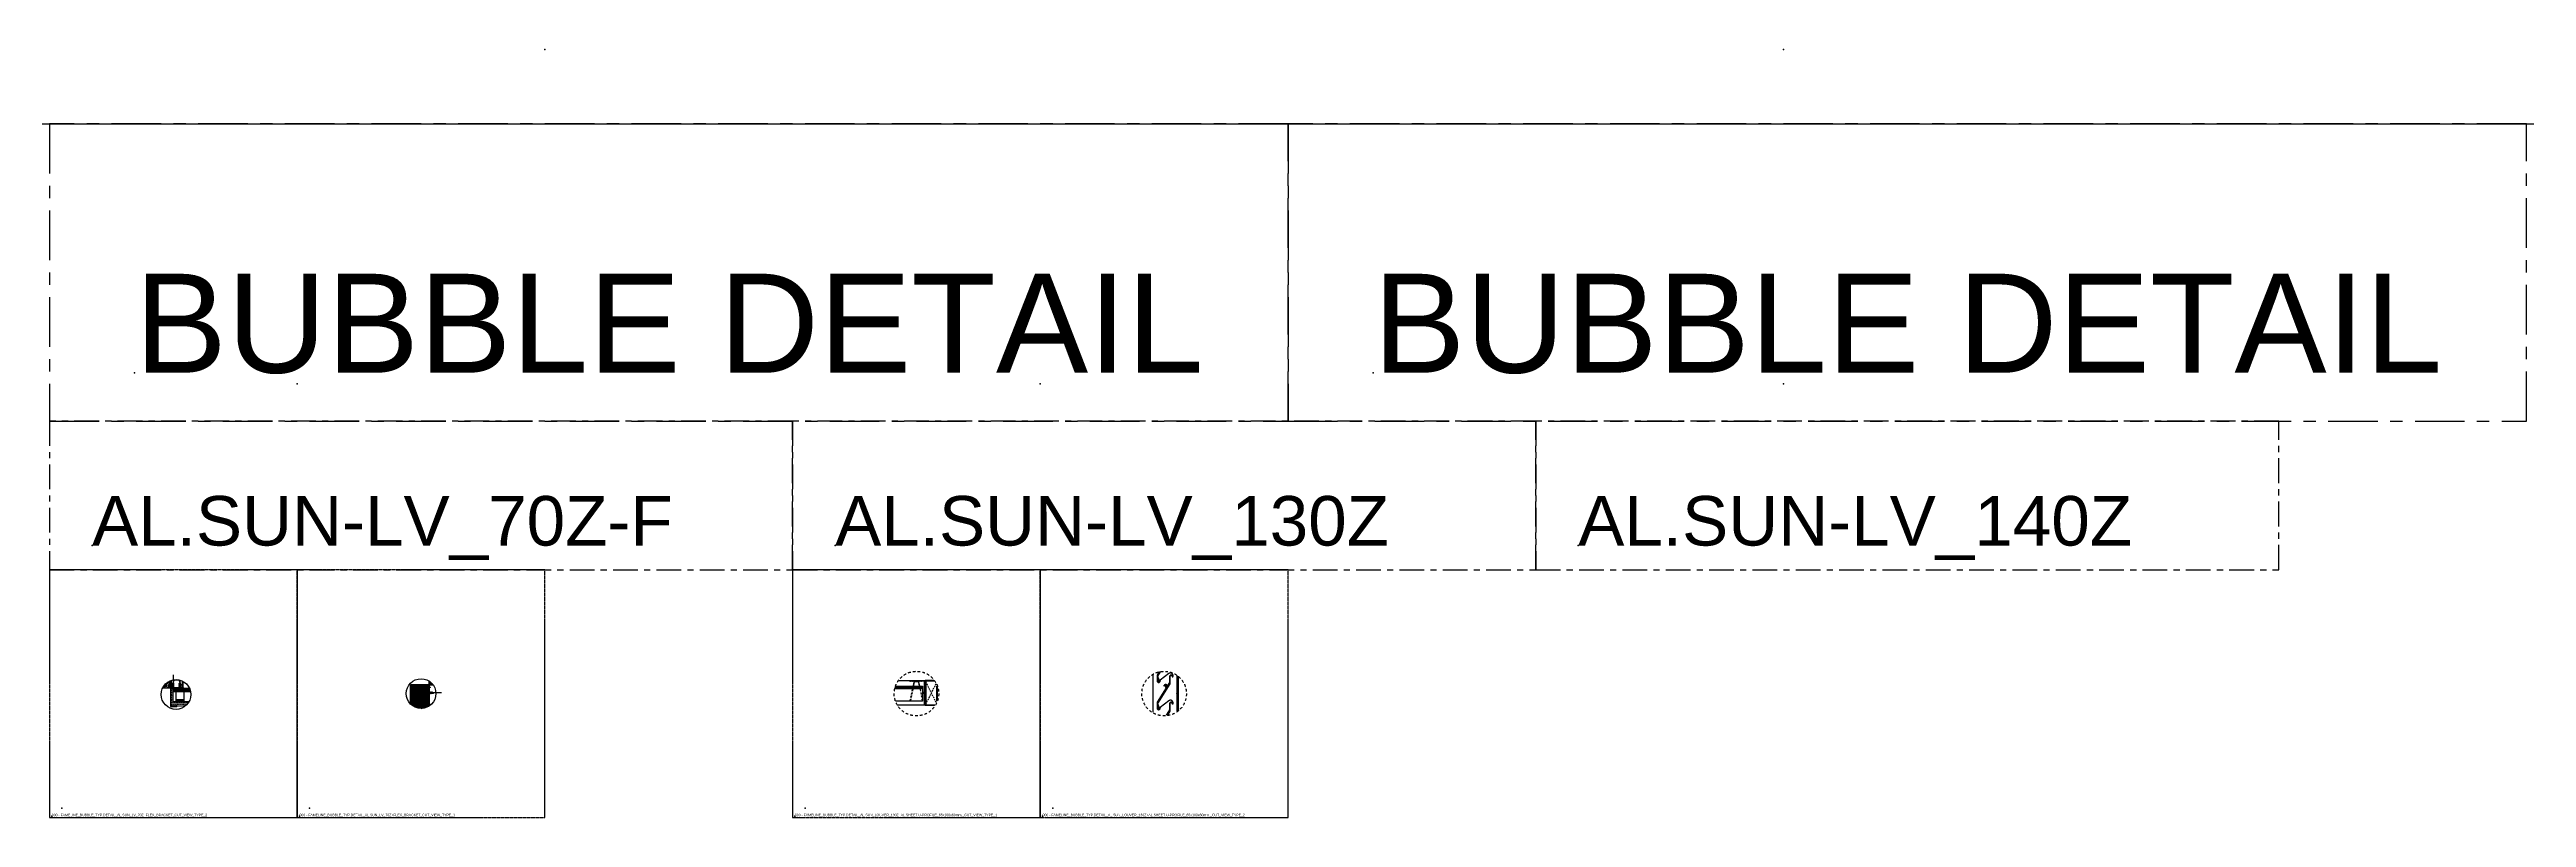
# Model space of a CAD drawing. Header units: millimetres. Extents: x -244126 to 368105, y -173968 to 259060.
# Drawn here: x 188884 to 198884, y -121644 to -118544 of the extents above; entities that cross this region are included whole.
import ezdxf
from ezdxf.xclip import XClip

# ---------------------------------------------------------------- set-up
doc = ezdxf.new("R2010")
doc.units = ezdxf.units.MM
doc.header["$MEASUREMENT"] = 0
doc.header["$XCLIPFRAME"] = 0
for name, pattern in [('005_GG_TA_LINE', [13.75, 5, -1.25, 1.25, -1.25, 5]), ('HIDDEN', [9.525, 6.35, -3.175]), ('TA_HL_002.00', [13, 7.1, -5.9]), ('TA_HL_003.00000', [19.5, 10.65, -8.85])]:
    doc.linetypes.add(name, pattern=pattern)
for name, color, linetype in [('000 - H A T C H', 8, 'Continuous'), ('000 - H I D D E N', 7, 'Continuous'), ('000 - L I N E 0.1', 1, 'Continuous'), ('000 - SYMBOL CON', 1, 'Continuous'), ('000 - WIPEOUT', 250, 'Continuous'), ('001 - ASCESSORIES', 1, 'Continuous'), ('002 - STRUCTURAL STEEL', 4, 'Continuous'), ('004 - CONCRETE', 5, 'Continuous'), ('004 - WALL', 3, 'Continuous'), ('A03_SUN LOUVER', 7, 'Continuous'), ('A04_TUBE SERIES', 7, 'Continuous'), ('A11_ALU.SOLID SHEET', 7, 'Continuous')]:
    doc.layers.add(name, color=color, linetype=linetype)
doc.styles.add('Cetury Gothic', font='GOTHIC.TTF')
doc.styles.get("Standard").update_dxf_attribs({"font": 'arial.ttf'})
pattern_1 = [(45, (37.5, 87.5), (-1.6838, 1.6838), []), (45, (38.6225, 87.5), (-1.6838, 1.6838), [])]
pattern_2 = [(127.5, (-50, 3150), (-3.853648, -0.125987), [0, -3.04, 0, -3.4, 0, -3.25]), (97.5, (-50, 3150), (-5.64429, 3.53955), [0, -1.64, 0, -2.74, 0, -1.05]), (57.5, (-50, 3147.54), (-0.011318, 6.228284), [0, -1, 0, -3.6, 0, -4.7]), (47.5, (-50, 3147.54), (-1.75535, 6.01225), [0, -0.5, 0, -2.36, 0, -2.7])]

# ---------------------------------------------------------------- blocks, each defined once
blk = doc.blocks.new('000 - CONCRETE_COLUMN_100x100mm.-CUT_VIEW')
at = {"layer": '000 - H A T C H'}
h = blk.add_hatch(dxfattribs=at)
h.set_pattern_fill('AR-CONC', color=256, scale=4)
h.set_pattern_definition([(50, (-55619.507, -25057.84), (28.690407, -2.510085), [3, -33]), (355, (-55619.507, -25057.84), (-5.550053, 30.087685), [2.4, -26.4]), (100.451444, (-55617.116, -25058.05), (23.140354, 27.5776), [2.549608, -28.045684]), (46.1842, (-55619.507, -25049.84), (42.689653, -6.620771), [4.5, -49.5]), (96.635635, (-55615.95, -25050.39), (37.386478, 38.964744), [3.824414, -42.06855]), (351.18416, (-55619.507, -25049.84), (37.386478, 38.964744), [3.6, -39.6]), (21, (-55615.507, -25051.84), (23.876282, -16.104756), [3, -33]), (326, (-55615.507, -25051.84), (9.732613, 29.006002), [2.4, -26.4]), (71.451445, (-55613.517, -25053.182), (33.608895, 12.901246), [2.549608, -28.045684]), (37.5, (-55619.507, -25057.84), (0.4863942, 13.3157542), [0, -26.08, 0, -26.8, 0, -26.5]), (7.5, (-55619.507, -25057.84), (10.5227815, 15.7764685), [0, -15.28, 0, -25.48, 0, -10.1]), (327.5, (-55628.427, -25057.84), (21.3528974, -0.9021949), [0, -10, 0, -31.2, 0, -41.4]), (317.5, (-55632.427, -25057.84), (23.327447, 4.0041993), [0, -13, 0, -20.72, 0, -29.4])])
h.paths.add_polyline_path([(-50, -50), (50, -50), (50, 50), (-50, 50)])
at = {"layer": '004 - CONCRETE'}
blk.add_lwpolyline([(-50, -50), (50, -50), (50, 50), (-50, 50)], close=True, dxfattribs=at)
blk = doc.blocks.new('000 - ASSCESSORIES_FAMELINE_AL.WALL_ANGLE_WA-25x100x0.9mm._CUT_VIEW')
at = {"layer": '000 - H A T C H'}
h = blk.add_hatch(dxfattribs=at)
h.set_pattern_fill('ANSI32', color=8, scale=5)
h.set_pattern_definition([(45, (9126.7655, -47348.392), (-1.325825215, 1.325825215), []), (45, (9127.6494, -47348.392), (-1.325825215, 1.325825215), [])])
edge = h.paths.add_edge_path()
edge.add_arc((-19, -1), 0.2, 90, 180, ccw=False)
edge.add_line((-19, -1), (0, -1))
edge.add_line((0, -1), (0, 0))
edge.add_line((0, 0), (-19, 0))
edge.add_arc((-19, -1), 1.1, 90, 180)
edge.add_line((-20, -1), (-20, -74))
edge.add_arc((-19, -74), 1.1, 180, 270)
edge.add_line((-19, -75), (4, -75))
edge.add_arc((4, -74), 1.15, 270, 450)
edge.add_line((4, -73), (-3, -73))
edge.add_line((-3, -73), (-3, -74))
edge.add_line((-3, -74), (3, -74))
edge.add_line((3, -74), (4, -74))
edge.add_arc((4, -74), 0.25, -90, 90, ccw=False)
edge.add_line((4, -74), (-19, -74))
edge.add_arc((-19, -74), 0.2, 180, 270, ccw=False)
edge.add_line((-19, -74), (-19, -7))
edge.add_line((-19, -7), (-19, -1))
at = {"layer": '001 - ASCESSORIES', "color": 0}
blk.add_lwpolyline([(-19, -1, -0.41421), (-19, -1), (0, -1), (0, 0), (-19, 0, 0.41421), (-20, -1), (-20, -74, 0.41421), (-19, -75), (4, -75, 1), (4, -73), (-3, -73), (-3, -74), (3, -74), (4, -74, -1), (4, -74), (-19, -74, -0.41421), (-19, -74), (-19, -7)], format="xyb", close=True, dxfattribs=at)
at = {"layer": 'Defpoints', "color": 2, "insert": (-16, -71, -7), "char_height": 1, "width": 59.68, "attachment_point": 2, "style": 'Cetury Gothic'}
blk.add_mtext('{\\C150;WA-7}', dxfattribs=at)
blk = doc.blocks.new('000 - ASSCESSORIES_FAMELINE_AL.FLEX_BK_FOR_70Z_[70Z-BK]_TOP_VIEW')
at = {"color": 3}
blk.add_point((0, 0), dxfattribs=at)
at = {"layer": '001 - ASCESSORIES', "color": 8}
for p, q in [((-45, -15), (-45, 15)), ((-6, -15), (-6, 15))]:
    blk.add_line(p, q, dxfattribs=at)
at = {"layer": '001 - ASCESSORIES', "color": 0, "linetype": 'ByBlock'}
blk.add_lwpolyline([(-50, 15), (3, 15), (3, -15), (-50, -15)], close=True, dxfattribs=at)
blk = doc.blocks.new('*U2960')
at = {"color": 8}
for p, q in [((1205, -10), (1205, -4990)), ((1205, -10), (1205, -4990)), ((1206, -10), (1206, -4990)), ((1206, -10), (1206, -4990)), ((1206, -10), (1206, -4990)), ((1206, -10), (1206, -4990)), ((1206, -10), (1206, -4990)), ((1207, -10), (1207, -4990)), ((1207, -10), (1207, -4990)), ((1247, -10), (1247, -4990)), ((1247, -10), (1247, -4990)), ((1247, -10), (1247, -4990)), ((1247, -10), (1247, -4990)), ((1248, -10), (1248, -4990)), ((1248, -10), (1248, -4990)), ((1248, -10), (1248, -4990)), ((1248, -10), (1248, -4990)), ((1249, -10), (1249, -4990)), ((1250, -10), (1250, -4990)), ((1251, -10), (1251, -4990)), ((1252, -10), (1252, -4990)), ((1252, -10), (1252, -4990)), ((1253, -10), (1253, -4990)), ((1253, -10), (1253, -4990))]:
    blk.add_line(p, q, dxfattribs=at)
at = {"color": 3}
blk.add_lwpolyline([(1255, -4990), (1205, -4990), (1205, -10), (1255, -10)], close=True, dxfattribs=at)
at = {"layer": '001 - ASCESSORIES', "color": 1, "linetype": 'ByBlock'}
for p in [(1259, -38), (1259, -4962)]:
    blk.add_blockref('000 - ASSCESSORIES_FAMELINE_AL.FLEX_BK_FOR_70Z_[70Z-BK]_TOP_VIEW', p, dxfattribs=at)
blk = doc.blocks.new('*U2909')
at = {"color": 250}
blk.add_wipeout([(50, 0), (50, 100), (0, 100), (0, 0)], dxfattribs=at).dxf.layer = '000 - WIPEOUT'
at = {"layer": '000 - H A T C H'}
h = blk.add_hatch(dxfattribs=at)
h.set_pattern_fill('ANSI32', color=256, scale=0.25)
h.set_pattern_definition(pattern_1)
edge = h.paths.add_edge_path()
edge.add_line((50, 3), (50, 97))
edge.add_arc((47, 97), 3, 0, 90)
edge.add_line((47, 100), (3, 100))
edge.add_arc((3, 97), 3, 90, 180)
edge.add_line((0, 97), (0, 3))
edge.add_arc((3, 3), 3, 180, 270)
edge.add_line((3, 0), (47, 0))
edge.add_arc((47, 3), 3, 270, 360)
edge = h.paths.add_edge_path(flags=16)
edge.add_line((47.7, 4.3), (47.7, 95.7))
edge.add_arc((45.7, 95.7), 2, 0, 90)
edge.add_line((45.7, 97.7), (4.3, 97.7))
edge.add_arc((4.3, 95.7), 2, 90, 180)
edge.add_line((2.3, 95.7), (2.3, 4.3))
edge.add_arc((4.3, 4.3), 2, 180, 270)
edge.add_line((4.3, 2.3), (45.7, 2.3))
edge.add_arc((45.7, 4.3), 2, 270, 360)
at = {"layer": '000 - H I D D E N', "color": 8, "linetype": 'HIDDEN'}
for p, q in [((50, 0), (0, 100)), ((50, 100), (0, 0))]:
    blk.add_line(p, q, dxfattribs=at)
at = {"layer": '002 - STRUCTURAL STEEL', "color": 0}
for points in [[(50, 3), (50, 97, 0.414214), (47, 100), (3, 100, 0.414214), (0, 97), (0, 3, 0.414214), (3, 0), (47, 0, 0.414214)], [(47.7, 4.3), (47.7, 95.7, 0.414214), (45.7, 97.7), (4.3, 97.7, 0.414214), (2.3, 95.7), (2.3, 4.3, 0.414214), (4.3, 2.3), (45.7, 2.3, 0.414214)]]:
    blk.add_lwpolyline(points, format="xyb", close=True, dxfattribs=at)
at = {"layer": 'Defpoints', "color": 250}
blk.add_lwpolyline([(50, 0), (50, 100), (0, 100), (0, 0)], close=True, dxfattribs=at)
blk = doc.blocks.new('000 - DYNAMIC_VIEW_ASSCESSORIES_PHILLIPS_HEAD_SELF_DRILLING_SCREW_No.8x25mm._SIDE_VIEW')
at = {"layer": '000 - H A T C H', "linetype": 'ByBlock'}
h = blk.add_hatch(color=250, dxfattribs=at)
h.dxf.hatch_style = 1
edge = h.paths.add_edge_path()
edge.add_arc((3, 2), 1.05, 384.1341, 422.4587)
edge.add_arc((3, 3), 0.657, 308.6596, 358.8819, ccw=False)
edge.add_line((3, 2), (2, 2))
edge.add_arc((1, 2), 1.05, 384.1341, 422.4587)
edge.add_arc((1, 3), 0.657, 315.6091, 358.8819, ccw=False)
edge.add_line((1, 2), (0, 3))
edge.add_line((0, 3), (0, 5))
edge.add_line((0, 5), (0, 5))
edge.add_arc((7, 0), 9.04, 150.1372, 176.0119)
edge.add_line((-2, 1), (-1, 1))
edge.add_line((-1, 1), (-1, -1))
edge.add_line((-1, -1), (-2, -1))
edge.add_arc((7, 0), 9.04, 183.5796, 209.8628)
edge.add_line((-1, -5), (0, -5))
edge.add_line((0, -5), (0, -3))
edge.add_line((0, -3), (2, -2))
edge.add_line((2, -2), (2, -2))
edge.add_arc((2, -3), 0.966, 382.4776, 424.1153, ccw=False)
edge.add_arc((2, -2), 0.847, 314.556, 352.9855)
edge.add_line((3, -2), (4, -2))
edge.add_arc((4, -3), 0.966, 382.4776, 424.1153, ccw=False)
edge.add_arc((4, -2), 0.847, 314.556, 352.9855)
edge.add_line((5, -2), (6, -2))
edge.add_arc((6, -3), 0.966, 382.4776, 424.1153, ccw=False)
edge.add_arc((6, -2), 0.847, 314.556, 352.9855)
edge.add_line((7, -2), (8, -2))
edge.add_arc((8, -3), 0.966, 382.4776, 424.1153, ccw=False)
edge.add_arc((8, -2), 0.847, 314.556, 352.9855)
edge.add_line((9, -2), (10, -2))
edge.add_arc((10, -3), 0.966, 382.4776, 424.1153, ccw=False)
edge.add_arc((10, -2), 0.847, 314.556, 352.9855)
edge.add_line((11, -2), (12, -2))
edge.add_arc((12, -3), 0.966, 382.4776, 424.1153, ccw=False)
edge.add_arc((12, -2), 0.847, 314.556, 352.9855)
edge.add_line((13, -2), (14, -2))
edge.add_arc((14, -3), 0.966, 382.4776, 424.1153, ccw=False)
edge.add_arc((14, -2), 0.847, 314.556, 352.9855)
edge.add_line((15, -2), (16, -2))
edge.add_arc((16, -3), 0.966, 382.4776, 424.1153, ccw=False)
edge.add_arc((16, -2), 0.847, 314.556, 352.9855)
edge.add_line((17, -2), (18, -2))
edge.add_line((18, -2), (18, -2))
edge.add_arc((18, -3), 0.966, 382.4776, 424.1153, ccw=False)
edge.add_arc((18, -2), 0.847, 314.556, 352.9855)
edge.add_line((19, -2), (19, -2))
edge.add_line((19, -2), (20, -1))
edge.add_arc((20, -2), 0.966, 382.4776, 424.1153, ccw=False)
edge.add_arc((20, -1), 0.847, 314.556, 352.9855)
edge.add_line((21, -1), (21, -1))
edge.add_line((21, -1), (23, 0))
edge.add_line((23, 0), (20, 1))
edge.add_line((20, 1), (20, 1))
edge.add_arc((19, 1), 1.05, 384.1341, 422.4587)
edge.add_arc((19, 2), 0.657, 308.6596, 358.8819, ccw=False)
edge.add_line((19, 1), (18, 2))
edge.add_line((18, 2), (18, 2))
edge.add_arc((17, 2), 1.05, 384.1341, 422.4587)
edge.add_arc((17, 3), 0.657, 308.6596, 358.8819, ccw=False)
edge.add_line((17, 2), (16, 2))
edge.add_arc((15, 2), 1.05, 384.1341, 422.4587)
edge.add_arc((15, 3), 0.657, 308.6596, 358.8819, ccw=False)
edge.add_line((15, 2), (14, 2))
edge.add_arc((13, 2), 1.05, 384.1341, 422.4587)
edge.add_arc((13, 3), 0.657, 308.6596, 358.8819, ccw=False)
edge.add_line((13, 2), (12, 2))
edge.add_arc((11, 2), 1.05, 384.1341, 422.4587)
edge.add_arc((11, 3), 0.657, 308.6596, 358.8819, ccw=False)
edge.add_line((11, 2), (10, 2))
edge.add_arc((9, 2), 1.05, 384.1341, 422.4587)
edge.add_arc((9, 3), 0.657, 308.6596, 358.8819, ccw=False)
edge.add_line((9, 2), (8, 2))
edge.add_arc((7, 2), 1.05, 384.1341, 422.4587)
edge.add_arc((7, 3), 0.657, 308.6596, 358.8819, ccw=False)
edge.add_line((7, 2), (6, 2))
edge.add_arc((5, 2), 1.05, 384.1341, 422.4587)
edge.add_arc((5, 3), 0.657, 308.6596, 358.8819, ccw=False)
edge.add_line((5, 2), (4, 2))
at = {"layer": '001 - ASCESSORIES', "color": 0, "linetype": 'ByBlock'}
for p, q in [((-1, 1), (-2, 1)), ((0, 5), (-1, 5)), ((-1, 5), (-1, -5)), ((-1, -1), (-1, 1)), ((0, 5), (0, -5)), ((1, 2), (0, 3)), ((3, -3), (1, 3)), ((3, 2), (2, 2)), ((5, -3), (3, 3)), ((5, 2), (4, 2)), ((7, -3), (5, 3)), ((7, 2), (6, 2)), ((9, -3), (7, 3)), ((9, 2), (8, 2)), ((11, -3), (9, 3)), ((11, 2), (10, 2)), ((13, -3), (11, 3)), ((13, 2), (12, 2)), ((15, -3), (13, 3)), ((15, 2), (14, 2)), ((17, -3), (15, 3)), ((17, 2), (16, 2)), ((19, -2), (17, 3)), ((18, 2), (19, 1)), ((20, -2), (20, 2)), ((20, 1), (23, 0)), ((-2, -1), (-1, -1)), ((0, 0), (-1, 0)), ((0, -5), (-1, -5)), ((0, -3), (2, -2)), ((2, -2), (2, -2)), ((4, -2), (3, -2)), ((6, -2), (5, -2)), ((8, -2), (7, -2)), ((10, -2), (9, -2)), ((12, -2), (11, -2)), ((14, -2), (13, -2)), ((16, -2), (15, -2)), ((18, -2), (17, -2)), ((18, -2), (18, -2)), ((19, -2), (20, -1)), ((21, -1), (23, 0))]:
    blk.add_line(p, q, dxfattribs=at)
at = {"layer": '001 - ASCESSORIES', "color": 250, "linetype": 'ByBlock'}
blk.add_line((54, 0), (-4, 0), dxfattribs=at)
at = {"layer": '001 - ASCESSORIES', "color": 0, "linetype": 'ByBlock'}
for points in [[(2, -2), (1, 2, 0.22271), (1, 3, -0.1688), (2, 2), (3, -2, -0.16927), (3, -3, 0.1837)], [(4, -2), (3, 2, 0.22271), (3, 3, -0.1688), (4, 2), (5, -2, -0.16927), (5, -3, 0.1837)], [(6, -2), (5, 2, 0.22271), (5, 3, -0.1688), (6, 2), (7, -2, -0.16927), (7, -3, 0.1837)], [(8, -2), (7, 2, 0.22271), (7, 3, -0.1688), (8, 2), (9, -2, -0.16927), (9, -3, 0.1837)], [(10, -2), (9, 2, 0.22271), (9, 3, -0.1688), (10, 2), (11, -2, -0.16927), (11, -3, 0.1837)], [(12, -2), (11, 2, 0.22271), (11, 3, -0.1688), (12, 2), (13, -2, -0.16927), (13, -3, 0.1837)], [(14, -2), (13, 2, 0.22271), (13, 3, -0.1688), (14, 2), (15, -2, -0.16927), (15, -3, 0.1837)], [(16, -2), (15, 2, 0.22271), (15, 3, -0.1688), (16, 2), (17, -2, -0.16927), (17, -3, 0.1837)], [(18, -2), (17, 2, 0.22271), (17, 3, -0.1688), (18, 2), (19, -2, -0.16927), (19, -2, 0.1837)], [(20, -1), (19, 1, 0.22271), (20, 2, -0.1688), (20, 1), (21, -1, -0.16927), (20, -2, 0.1837)]]:
    blk.add_lwpolyline(points, format="xyb", close=True, dxfattribs=at)
for start, end in [(150.1372, 176.0119), (183.5796, 209.8628)]:
    blk.add_arc((7, 0), 9.04, start, end, dxfattribs=at)
at = {"layer": '001 - ASCESSORIES', "color": 0, "linetype": 'ByBlock', "insert": (13, 0), "char_height": 1, "width": 59.68, "attachment_point": 2, "rotation": 90, "style": 'Cetury Gothic'}
blk.add_mtext('\\A1;{\\H1.68x;\\C150;1\\H0.59542x; }', dxfattribs=at)
blk = doc.blocks.new('*U4799')
at = {"layer": '001 - ASCESSORIES', "color": 0, "linetype": 'ByBlock'}
blk.add_blockref('000 - DYNAMIC_VIEW_ASSCESSORIES_PHILLIPS_HEAD_SELF_DRILLING_SCREW_No.8x25mm._SIDE_VIEW', (0, 0), dxfattribs=at)
blk = doc.blocks.new('000 - FAMELINE_BUBBLE_TYP.DETAIL_AL.SUN_LV_70Z+FLEX_BRACKET_CUT_VIEW_TYPE_2')
at = {"layer": '000 - H A T C H'}
h = blk.add_hatch(dxfattribs=at)
h.set_pattern_fill('AR-CONC', color=8, scale=2)
h.set_pattern_definition([(50, (43244.284, -53793.129), (14.3452037, -1.2550427), [1.5, -16.5]), (355, (43244.284, -53793.13), (-2.7750267, 15.0438427), [1.2, -13.2]), (100.451444, (43245.48, -53793.234), (11.570177, 13.7887998), [1.2748038, -14.0228422]), (46.1842, (43244.284, -53789.13), (21.3448266, -3.3103856), [2.25, -24.75]), (96.635635, (43246.063, -53789.405), (18.693239, 19.482372), [1.912207, -21.034275]), (351.184164, (43244.284, -53789.13), (18.693239, 19.482372), [1.8, -19.8]), (21, (43246.284, -53790.129), (11.938141, -8.0523778), [1.5, -16.5]), (326, (43246.284, -53790.13), (4.8663066, 14.503001), [1.2, -13.2]), (71.451445, (43247.279, -53790.8), (16.8044475, 6.450623), [1.2748038, -14.0228422]), (37.5, (43244.284, -53793.1294), (0.2431971, 6.65787708), [0, -13.04, 0, -13.4, 0, -13.25]), (7.5, (43244.284, -53793.1294), (5.26139075, 7.88823424), [0, -7.64, 0, -12.74, 0, -5.05]), (327.5, (43239.824, -53793.1294), (10.67644872, -0.45109743), [0, -5, 0, -15.6, 0, -20.7]), (317.5, (43237.824, -53793.129), (11.6637234, 2.0020996), [0, -6.5, 0, -10.36, 0, -14.7])])
edge = h.paths.add_edge_path()
edge.add_arc((0, 0), 60, 112.0243, 154.0115)
edge.add_line((-54, 26), (-23, 26))
edge.add_line((-23, 26), (-23, 56))
h = blk.add_hatch(dxfattribs=at)
h.set_pattern_fill('DOTS', color=1, scale=25)
h.set_pattern_definition([(0, (43361.2084, -53714.2845), (0.78125, 1.5625), [0, -1.5625])])
edge = h.paths.add_edge_path()
edge.add_line((0, 20), (0, 26))
edge.add_line((0, 26), (-23, 26))
edge.add_line((-23, 26), (-23, -49))
edge.add_line((-23, -49), (35, -49))
edge.add_arc((0, 0), 60, 305.727, 329.9931)
edge.add_line((52, -30), (-12, -30))
edge.add_line((-12, -30), (-12, 20))
edge.add_line((-12, 20), (0, 20))
edge = h.paths.add_edge_path()
edge.add_line((30, 26), (30, 20))
edge.add_line((30, 20), (57, 20))
edge.add_arc((0, 0), 60, 19.2118, 25.9885)
edge.add_line((54, 26), (30, 26))
at = {"layer": '002 - STRUCTURAL STEEL', "color": 1}
blk.add_lwpolyline([(28, 53), (28, 26), (54, 26)], dxfattribs=at)
at = {"color": 3}
ref = blk.add_blockref('000 - CONCRETE_COLUMN_100x100mm.-CUT_VIEW', (-73, 76), dxfattribs=dict(at, xscale=-1))
XClip(ref).set_block_clipping_path([(-63.9611097037, -16.9021815518), (-47.57509922, -21.7135483434), (-33.2083559634, -30.9464936034), (-22.0247880302, -43.8530190173), (-14.9304215832, -59.3875146542), (-12.5000000001, -76.2914680647), (-14.9304215832, -93.1954214752), (-22.0247880302, -108.729917112), (-33.2083559634, -121.6364425259), (-47.57509922, -130.8693877859), (-63.9611097037, -135.6807545775), (-81.0388902965, -135.6807545775), (-97.4249007802, -130.8693877859), (-111.7916440368, -121.6364425259), (-122.9752119699, -108.729917112), (-130.0695784169, -93.1954214752), (-132.5000000001, -76.2914680647), (-130.0695784169, -59.3875146542), (-122.9752119699, -43.8530190173), (-111.7916440368, -30.9464936034), (-97.4249007802, -21.7135483434), (-81.0388902965, -16.9021815518)])
at = {"layer": '001 - ASCESSORIES', "color": 3}
blk.add_blockref('000 - ASSCESSORIES_FAMELINE_AL.WALL_ANGLE_WA-25x100x0.9mm._CUT_VIEW', (-2, 26), dxfattribs=at)
at = {"layer": 'A03_SUN LOUVER', "color": 2, "linetype": 'ByBlock'}
ref = blk.add_blockref('*U2960', (-22, -1235), dxfattribs=dict(at, rotation=90))
XClip(ref).set_block_clipping_path([(1294.7522001495, -13.9611097036), (1289.9408333579, 2.4249007801), (1280.7078880979, 16.7916440367), (1267.801362684, 27.9752119699), (1252.2668670471, 35.0695784169), (1235.3629136367, 37.5), (1218.4589602262, 35.0695784169), (1202.9244645893, 27.9752119699), (1190.0179391754, 16.7916440367), (1180.7849939154, 2.4249007801), (1175.9736271238, -13.9611097036), (1175.9736271238, -31.0388902964), (1180.7849939154, -47.4249007801), (1190.0179391754, -61.7916440367), (1202.9244645893, -72.9752119699), (1218.4589602262, -80.0695784169), (1235.3629136367, -82.5), (1252.2668670471, -80.0695784169), (1267.801362684, -72.9752119699), (1280.7078880979, -61.7916440367), (1289.9408333579, -47.4249007801), (1294.7522001495, -31.0388902964)])
at = {"layer": '002 - STRUCTURAL STEEL'}
ref = blk.add_blockref('*U2909', (-22, 26), dxfattribs=at)
XClip(ref).set_block_clipping_path([(13.9611097036, 33.0978184481), (-2.4249007801, 28.2864516565), (-16.7916440367, 19.0535063965), (-27.9752119699, 6.1469809826), (-35.0695784169, -9.3875146543), (-37.5, -26.2914680648), (-35.0695784169, -43.1954214753), (-27.9752119699, -58.7299171121), (-16.7916440367, -71.636442526), (-2.4249007801, -80.869387786), (13.9611097036, -85.6807545776), (31.0388902964, -85.6807545776), (47.4249007801, -80.869387786), (61.7916440367, -71.636442526), (72.9752119699, -58.7299171121), (80.0695784169, -43.1954214753), (82.5, -26.2914680648), (80.0695784169, -9.3875146543), (72.9752119699, 6.1469809826), (61.7916440367, 19.0535063965), (47.4249007801, 28.2864516565), (31.0388902964, 33.0978184481)])
at = {"layer": '000 - SYMBOL CON', "color": 2, "linetype": 'ByBlock'}
blk.add_circle((0, 0), 60, dxfattribs=at)
at = {"color": 1, "rotation": 90}
blk.add_blockref('*U4799', (-12, 25), dxfattribs=at)
at = {"color": 1}
ref = blk.add_blockref('*U4799', (15, 26), dxfattribs=dict(at, rotation=90))
XClip(ref).set_block_clipping_path([(33.0978184481, 23.5388902964), (28.2864516565, 39.9249007801), (19.0535063965, 54.2916440367), (6.1469809826, 65.4752119699), (-9.3875146543, 72.5695784169), (-26.2914680648, 75), (-43.1954214752, 72.5695784169), (-58.7299171121, 65.4752119699), (-71.636442526, 54.2916440367), (-80.869387786, 39.9249007801), (-85.6807545776, 23.5388902964), (-85.6807545776, 6.4611097036), (-80.869387786, -9.9249007801), (-71.636442526, -24.2916440367), (-58.7299171121, -35.4752119699), (-43.1954214752, -42.5695784169), (-26.2914680648, -45), (-9.3875146543, -42.5695784169), (6.1469809826, -35.4752119699), (19.0535063965, -24.2916440367), (28.2864516565, -9.9249007801), (33.0978184481, 6.4611097036)])
blk = doc.blocks.new('*U1760')
at = {"color": 0, "linetype": '005_GG_TA_LINE'}
blk.add_lwpolyline([(0, 0), (1000, 0), (1000, 1000), (0, 1000)], close=True, dxfattribs=at)
for p in [(9, 5), (50, 38)]:
    blk.add_point(p, dxfattribs=at)
blk.add_attdef('NAMEBLK', (9, 5), '', height=10, dxfattribs=at)
blk = doc.blocks.new('000 - ASSCESSORIES_FAMELINE_AL.C-CARRIER_FOR_140Z_CUT_VIEW')
at = {"layer": '000 - H A T C H'}
h = blk.add_hatch(dxfattribs=at)
h.set_pattern_fill('ANSI32', color=8, angle=-90)
h.set_pattern_definition([(315, (-4910.4609, 2978.48558), (0.265165043, 0.265165043), []), (315, (-4910.4609, 2978.3088), (0.265165043, 0.265165043), [])])
edge = h.paths.add_edge_path()
edge.add_line((0, 8), (0, -8))
edge.add_arc((1, -8), 1, 180, 257.5813)
edge.add_line((1, -9), (79, -25))
edge.add_line((79, -25), (79, -24))
edge.add_line((79, -24), (2, -8))
edge.add_arc((2, -7), 1, 180, 257.5813, ccw=False)
edge.add_line((1, -7), (1, 7))
edge.add_arc((2, 7), 1, 102.4187, 180, ccw=False)
edge.add_line((2, 8), (79, 24))
edge.add_line((79, 24), (79, 25))
edge.add_line((79, 25), (1, 9))
edge.add_arc((1, 8), 1, 102.4187, 180)
at = {"layer": '001 - ASCESSORIES', "color": 0}
blk.add_lwpolyline([(0, 8), (0, -8, 0.35206), (1, -9), (79, -25), (79, -24), (2, -8, -0.35206), (1, -7), (1, 7, -0.35206), (2, 8), (79, 24), (79, 25), (1, 9, 0.35206)], format="xyb", close=True, dxfattribs=at)
blk = doc.blocks.new('AL.U-PROFILE_BRACKET_FITTING_65x100x65mm._(L-2400mm.)_CUT_VIEW')
at = {"layer": '000 - H A T C H'}
h = blk.add_hatch(dxfattribs=at)
h.set_pattern_fill('ANSI32', color=8, scale=5)
h.set_pattern_definition([(45, (11530.8977, -55918.4424), (-1.325825215, 1.325825215), []), (45, (11531.7816, -55918.4424), (-1.325825215, 1.325825215), [])])
h.paths.add_polyline_path([(-3, 47), (-65, 47), (-65, 50), (0, 50), (0, -50), (-3, -50)])
at = {"layer": 'A04_TUBE SERIES', "color": 3}
blk.add_lwpolyline([(-3, 47), (-65, 47), (-65, 50), (0, 50), (0, -50), (-3, -50), (-3, 47)], dxfattribs=at)
blk = doc.blocks.new('SCREW No.8 - 191')
at = {"layer": '000 - H A T C H'}
h = blk.add_hatch(color=250, dxfattribs=at)
h.dxf.hatch_style = 1
edge = h.paths.add_edge_path()
edge.add_line((0.002, -0.007), (0.002, -0.006))
edge.add_arc((0.002, -0.005), 0.00105, 294.1341, 332.4587)
edge.add_arc((0.003, -0.005), 0.000657, 218.6596, 268.8819, ccw=False)
edge.add_line((0.002, -0.005), (0.002, -0.004))
edge.add_arc((0.002, -0.003), 0.00105, 294.1341, 332.4587)
edge.add_arc((0.003, -0.003), 0.000657, 218.6596, 268.8819, ccw=False)
edge.add_line((0.002, -0.003), (0.002, -0.002))
edge.add_arc((0.002, -0.001), 0.00105, 294.1341, 332.4587)
edge.add_arc((0.003, -0.001), 0.000657, 225.6091, 268.8819, ccw=False)
edge.add_line((0.002, -0.001), (0.003, 0))
edge.add_line((0.003, 0), (0.005, 0))
edge.add_line((0.005, 0), (0.005, 0))
edge.add_arc((0, -0.007), 0.00904, 60.1372, 86.0119)
edge.add_line((0.001, 0.002), (0.001, 0.001))
edge.add_line((0.001, 0.001), (-0.001, 0.001))
edge.add_line((-0.001, 0.001), (-0.001, 0.002))
edge.add_arc((0, -0.007), 0.00904, 93.5796, 119.8628)
edge.add_line((-0.005, 0.001), (-0.005, 0))
edge.add_line((-0.005, 0), (-0.003, 0))
edge.add_line((-0.003, 0), (-0.002, -0.002))
edge.add_line((-0.002, -0.002), (-0.002, -0.002))
edge.add_arc((-0.003, -0.002), 0.000966, 292.4776, 334.1153, ccw=False)
edge.add_arc((-0.002, -0.002), 0.000847, 224.556, 262.9855)
edge.add_line((-0.002, -0.003), (-0.002, -0.004))
edge.add_arc((-0.003, -0.004), 0.000966, 292.4776, 334.1153, ccw=False)
edge.add_arc((-0.002, -0.004), 0.000847, 224.556, 262.9855)
edge.add_line((-0.002, -0.005), (-0.002, -0.006))
edge.add_arc((-0.003, -0.006), 0.000966, 292.4776, 334.1153, ccw=False)
edge.add_arc((-0.002, -0.006), 0.000847, 224.556, 262.9855)
edge.add_line((-0.002, -0.007), (-0.002, -0.008))
edge.add_arc((-0.003, -0.008), 0.000966, 292.4776, 334.1153, ccw=False)
edge.add_arc((-0.002, -0.008), 0.000847, 224.556, 262.9855)
edge.add_line((-0.002, -0.009), (-0.002, -0.01))
edge.add_arc((-0.003, -0.01), 0.000966, 292.4776, 334.1153, ccw=False)
edge.add_arc((-0.002, -0.01), 0.000847, 224.556, 262.9855)
edge.add_line((-0.002, -0.011), (-0.002, -0.012))
edge.add_arc((-0.003, -0.012), 0.000966, 292.4776, 334.1153, ccw=False)
edge.add_arc((-0.002, -0.012), 0.000847, 224.556, 262.9855)
edge.add_line((-0.002, -0.013), (-0.002, -0.014))
edge.add_line((-0.002, -0.014), (-0.002, -0.014))
edge.add_arc((-0.003, -0.014), 0.000966, 292.4776, 334.1153, ccw=False)
edge.add_arc((-0.002, -0.014), 0.000847, 224.556, 262.9855)
edge.add_line((-0.002, -0.015), (-0.002, -0.015))
edge.add_line((-0.002, -0.015), (-0.001, -0.016))
edge.add_arc((-0.002, -0.016), 0.000966, 292.4776, 334.1153, ccw=False)
edge.add_arc((-0.001, -0.016), 0.000847, 224.556, 262.9855)
edge.add_line((-0.001, -0.017), (-0.001, -0.017))
edge.add_line((-0.001, -0.017), (0, -0.019))
edge.add_line((0, -0.019), (0.001, -0.016))
edge.add_line((0.001, -0.016), (0.001, -0.016))
edge.add_arc((0.001, -0.015), 0.00105, 294.1341, 332.4587)
edge.add_arc((0.002, -0.015), 0.000657, 218.6596, 268.8819, ccw=False)
edge.add_line((0.001, -0.015), (0.002, -0.014))
edge.add_line((0.002, -0.014), (0.002, -0.014))
edge.add_arc((0.002, -0.013), 0.00105, 294.1341, 332.4587)
edge.add_arc((0.003, -0.013), 0.000657, 218.6596, 268.8819, ccw=False)
edge.add_line((0.002, -0.013), (0.002, -0.012))
edge.add_arc((0.002, -0.011), 0.00105, 294.1341, 332.4587)
edge.add_arc((0.003, -0.011), 0.000657, 218.6596, 268.8819, ccw=False)
edge.add_line((0.002, -0.011), (0.002, -0.01))
edge.add_arc((0.002, -0.009), 0.00105, 294.1341, 332.4587)
edge.add_arc((0.003, -0.009), 0.000657, 218.6596, 268.8819, ccw=False)
edge.add_line((0.002, -0.009), (0.002, -0.008))
edge.add_arc((0.002, -0.007), 0.00105, 294.1341, 332.4587)
edge.add_arc((0.003, -0.007), 0.000657, 218.6596, 268.8819, ccw=False)
at = {"layer": '001 - ASCESSORIES', "color": 0}
for p, q in [((-0.005, 0), (-0.005, 0.001)), ((0.005, 0.001), (-0.005, 0.001)), ((-0.001, 0.002), (-0.001, 0.001)), ((-0.001, 0.001), (0.001, 0.001)), ((0, 0), (0, 0.001)), ((0.001, 0.001), (0.001, 0.002)), ((0.005, 0), (0.005, 0.001)), ((0.005, 0), (-0.005, 0)), ((-0.003, 0), (-0.002, -0.002)), ((-0.003, -0.003), (0.003, -0.001)), ((-0.003, -0.005), (0.003, -0.003)), ((-0.003, -0.007), (0.003, -0.005)), ((-0.003, -0.009), (0.003, -0.007)), ((-0.003, -0.011), (0.003, -0.009)), ((-0.003, -0.013), (0.003, -0.011)), ((-0.002, -0.002), (-0.002, -0.002)), ((-0.002, -0.004), (-0.002, -0.003)), ((-0.002, -0.006), (-0.002, -0.005)), ((-0.002, -0.008), (-0.002, -0.007)), ((-0.002, -0.01), (-0.002, -0.009)), ((-0.002, -0.012), (-0.002, -0.011)), ((-0.002, -0.014), (-0.002, -0.013)), ((-0.002, -0.015), (0.003, -0.013)), ((-0.002, -0.014), (-0.002, -0.014)), ((-0.002, -0.015), (-0.001, -0.016)), ((-0.002, -0.016), (0.002, -0.016)), ((-0.001, -0.017), (0, -0.019)), ((0.001, -0.016), (0, -0.019)), ((0.002, -0.014), (0.001, -0.015)), ((0.002, -0.001), (0.003, 0)), ((0.002, -0.003), (0.002, -0.002)), ((0.002, -0.005), (0.002, -0.004)), ((0.002, -0.007), (0.002, -0.006)), ((0.002, -0.009), (0.002, -0.008)), ((0.002, -0.011), (0.002, -0.01)), ((0.002, -0.013), (0.002, -0.012))]:
    blk.add_line(p, q, dxfattribs=at)
for points in [[(-0.002, -0.002), (0.002, -0.001, 0.22271), (0.003, -0.001, -0.1688), (0.002, -0.002), (-0.002, -0.003, -0.16927), (-0.003, -0.003, 0.1837)], [(-0.002, -0.004), (0.002, -0.003, 0.22271), (0.003, -0.003, -0.1688), (0.002, -0.004), (-0.002, -0.005, -0.16927), (-0.003, -0.005, 0.1837)], [(-0.002, -0.006), (0.002, -0.005, 0.22271), (0.003, -0.005, -0.1688), (0.002, -0.006), (-0.002, -0.007, -0.16927), (-0.003, -0.007, 0.1837)], [(-0.002, -0.008), (0.002, -0.007, 0.22271), (0.003, -0.007, -0.1688), (0.002, -0.008), (-0.002, -0.009, -0.16927), (-0.003, -0.009, 0.1837)], [(-0.002, -0.01), (0.002, -0.009, 0.22271), (0.003, -0.009, -0.1688), (0.002, -0.01), (-0.002, -0.011, -0.16927), (-0.003, -0.011, 0.1837)], [(-0.002, -0.012), (0.002, -0.011, 0.22271), (0.003, -0.011, -0.1688), (0.002, -0.012), (-0.002, -0.013, -0.16927), (-0.003, -0.013, 0.1837)], [(-0.002, -0.014), (0.002, -0.013, 0.22271), (0.003, -0.013, -0.1688), (0.002, -0.014), (-0.002, -0.015, -0.16927), (-0.002, -0.015, 0.1837)], [(-0.001, -0.016), (0.001, -0.015, 0.22271), (0.002, -0.016, -0.1688), (0.001, -0.016), (-0.001, -0.017, -0.16927), (-0.002, -0.016, 0.1837)]]:
    blk.add_lwpolyline(points, format="xyb", close=True, dxfattribs=at)
for start, end in [(93.5796, 119.8628), (60.1372, 86.0119)]:
    blk.add_arc((0, -0.007), 0.00904, start, end, dxfattribs=at)
at = {"layer": 'Defpoints', "color": 250, "linetype": 'HIDDEN', "ltscale": 0.001}
blk.add_line((0, -0.054), (0, 0.004), dxfattribs=at)
at = {"layer": '001 - ASCESSORIES', "color": 0, "insert": (0, -0.009), "char_height": 0.001, "width": 0.05968, "attachment_point": 2, "style": 'Cetury Gothic'}
blk.add_mtext('\\A1;{\\H2.1x;\\C150;\\S3/4;\\H0.47634x; }', dxfattribs=at)
blk = doc.blocks.new('*U704')
at = {"layer": '000 - H I D D E N', "color": 8, "linetype": 'HIDDEN', "ltscale": 0.001}
blk.add_line((0, -0.054), (0, 0.004), dxfattribs=at)
at = {"layer": '000 - L I N E 0.1', "color": 1}
blk.add_blockref('SCREW No.8 - 191', (0, 0), dxfattribs=at)
blk = doc.blocks.new('*U3728')
at = {"layer": '000 - H A T C H'}
h = blk.add_hatch(color=250, dxfattribs=at)
h.dxf.hatch_style = 1
h.paths.add_polyline_path([(0.002, -0.003), (-0.002, -0.003), (-0.002, -0.009), (-0.004, -0.009), (-0.002, -0.016), (-0.002, -0.016), (-0.002, -0.017), (-0.002, -0.017), (-0.002, -0.018), (-0.002, -0.018), (-0.002, -0.02), (-0.002, -0.02), (-0.002, -0.021), (-0.002, -0.021), (-0.002, -0.022), (-0.002, -0.022), (-0.002, -0.023), (-0.001, -0.025), (-0.001, -0.025), (-0.001, -0.01), (0.001, -0.01), (0.001, -0.025), (0.001, -0.025), (0.002, -0.023), (0.002, -0.022), (0.002, -0.022), (0.002, -0.021), (0.002, -0.021), (0.002, -0.02), (0.002, -0.02), (0.002, -0.018), (0.002, -0.018), (0.002, -0.017), (0.002, -0.017), (0.002, -0.016), (0.002, -0.016), (0.004, -0.009), (0.002, -0.009)])
at = {"layer": '001 - ASCESSORIES'}
blk.add_blockref('*U704', (0, 0), dxfattribs=at)
at = {"color": 0}
blk.add_wipeout([(0.002, -0.003), (-0.002, -0.003), (-0.002, -0.009), (-0.004, -0.009), (-0.002, -0.016), (-0.002, -0.016), (-0.002, -0.017), (-0.002, -0.017), (-0.002, -0.018), (-0.002, -0.018), (-0.002, -0.02), (-0.002, -0.02), (-0.002, -0.021), (-0.002, -0.021), (-0.002, -0.022), (-0.002, -0.022), (-0.002, -0.023), (-0.001, -0.025), (-0.001, -0.025), (-0.001, -0.01), (0.001, -0.01), (0.001, -0.025), (0.001, -0.025), (0.002, -0.023), (0.002, -0.022), (0.002, -0.022), (0.002, -0.021), (0.002, -0.021), (0.002, -0.02), (0.002, -0.02), (0.002, -0.018), (0.002, -0.018), (0.002, -0.017), (0.002, -0.017), (0.002, -0.016), (0.002, -0.016), (0.004, -0.009), (0.002, -0.009)], dxfattribs=at).dxf.layer = '001 - ASCESSORIES'
at = {"layer": '000 - H I D D E N', "color": 8, "linetype": 'HIDDEN'}
blk.add_line((0, 0.003), (0, -0.027), dxfattribs=at)
at = {"layer": '001 - ASCESSORIES', "color": 0}
blk.add_lwpolyline([(-0.002, -0.003), (-0.002, -0.009), (-0.004, -0.009), (-0.002, -0.016), (-0.002, -0.016), (-0.002, -0.017), (-0.002, -0.017), (-0.002, -0.018), (-0.002, -0.018), (-0.002, -0.02), (-0.002, -0.02), (-0.002, -0.021), (-0.002, -0.021), (-0.002, -0.022), (-0.002, -0.022), (-0.002, -0.023), (-0.001, -0.025), (-0.001, -0.025), (-0.001, -0.01), (0.001, -0.01), (0.001, -0.025), (0.001, -0.025), (0.002, -0.023), (0.002, -0.022), (0.002, -0.022), (0.002, -0.021), (0.002, -0.021), (0.002, -0.02), (0.002, -0.02), (0.002, -0.018), (0.002, -0.018), (0.002, -0.017), (0.002, -0.017), (0.002, -0.016), (0.002, -0.016), (0.004, -0.009), (0.002, -0.009), (0.002, -0.003)], close=True, dxfattribs=at)
blk = doc.blocks.new('*U3744')
at = {"color": 250}
blk.add_wipeout([(50, 0), (50, 100), (0, 100), (0, 0)], dxfattribs=at).dxf.layer = '000 - WIPEOUT'
at = {"layer": '000 - H A T C H'}
h = blk.add_hatch(dxfattribs=at)
h.set_pattern_fill('ANSI32', color=256, scale=0.25)
h.set_pattern_definition(pattern_1)
edge = h.paths.add_edge_path()
edge.add_line((50, 3), (50, 97))
edge.add_arc((47, 97), 3, 0, 90)
edge.add_line((47, 100), (3, 100))
edge.add_arc((3, 97), 3, 90, 180)
edge.add_line((0, 97), (0, 3))
edge.add_arc((3, 3), 3, 180, 270)
edge.add_line((3, 0), (47, 0))
edge.add_arc((47, 3), 3, 270, 360)
edge = h.paths.add_edge_path(flags=16)
edge.add_line((47.7, 4.3), (47.7, 95.7))
edge.add_arc((45.7, 95.7), 2, 0, 90)
edge.add_line((45.7, 97.7), (4.3, 97.7))
edge.add_arc((4.3, 95.7), 2, 90, 180)
edge.add_line((2.3, 95.7), (2.3, 4.3))
edge.add_arc((4.3, 4.3), 2, 180, 270)
edge.add_line((4.3, 2.3), (45.7, 2.3))
edge.add_arc((45.7, 4.3), 2, 270, 360)
at = {"layer": '000 - H I D D E N', "color": 8, "linetype": 'HIDDEN'}
for p, q in [((50, 0), (0, 100)), ((50, 100), (0, 0))]:
    blk.add_line(p, q, dxfattribs=at)
at = {"layer": '002 - STRUCTURAL STEEL', "color": 0}
for points in [[(50, 3), (50, 97, 0.414214), (47, 100), (3, 100, 0.414214), (0, 97), (0, 3, 0.414214), (3, 0), (47, 0, 0.414214)], [(47.7, 4.3), (47.7, 95.7, 0.414214), (45.7, 97.7), (4.3, 97.7, 0.414214), (2.3, 95.7), (2.3, 4.3, 0.414214), (4.3, 2.3), (45.7, 2.3, 0.414214)]]:
    blk.add_lwpolyline(points, format="xyb", close=True, dxfattribs=at)
at = {"layer": 'Defpoints', "color": 250}
blk.add_lwpolyline([(50, 0), (50, 100), (0, 100), (0, 0)], close=True, dxfattribs=at)
blk = doc.blocks.new('000 - FAMELINE_BUBBLE_TYP.DETAIL_AL.SUN_LOUVER_130Z+AL.SHEET.U-PROFILE_65x100x60mm._CUT_VIEW_TYPE_1')
at = {"color": 8}
for p, q in [((-87, 24), (25, 24)), ((-87, 23), (25, 23)), ((-87, 22), (25, 22)), ((-87, 21), (25, 21)), ((-86, 27), (25, 27)), ((-86, 26), (25, 26)), ((-86, 25), (25, 25)), ((-85, 29), (25, 29)), ((-85, 28), (25, 28))]:
    blk.add_line(p, q, dxfattribs=at)
at = {"layer": '000 - SYMBOL CON', "color": 2, "linetype": 'TA_HL_003.00000'}
blk.add_circle((0, 0), 90, dxfattribs=at)
at = {"layer": 'A03_SUN LOUVER', "color": 3}
blk.add_lwpolyline([(-85, 30), (25, 30), (25, 20), (-88, 20)], dxfattribs=at)
at = {"layer": 'A03_SUN LOUVER', "color": 2}
blk.add_lwpolyline([(-88, 20), (25, 20), (25, -30), (-85, -30)], dxfattribs=at)
at = {"layer": 'A04_TUBE SERIES', "color": 1}
blk.add_lwpolyline([(-73, 53), (35, 53), (35, -47), (-77, -47)], dxfattribs=at)
at = {"layer": '001 - ASCESSORIES', "color": 4}
ref = blk.add_blockref('000 - ASSCESSORIES_FAMELINE_AL.C-CARRIER_FOR_140Z_CUT_VIEW', (0, 50), dxfattribs=dict(at, rotation=270))
XClip(ref).set_block_clipping_path([(-3, -18.7584814098), (19.7000000005, 17.5867335638)])
at = {"layer": 'A04_TUBE SERIES', "color": 3}
blk.add_blockref('AL.U-PROFILE_BRACKET_FITTING_65x100x65mm._(L-2400mm.)_CUT_VIEW', (35, 3), dxfattribs=at)
at = {"layer": '001 - ASCESSORIES', "xscale": 1000, "yscale": 1000, "zscale": 1000, "rotation": 90}
blk.add_blockref('*U3728', (32, 3), dxfattribs=at)
at = {"layer": 'A04_TUBE SERIES', "color": 1, "linetype": 'TA_HL_002.00'}
for points in [[(-12, 30), (-24, -29), (-25, -29), (-13, 30)], [(12, 30), (24, -29), (25, -29), (13, 30)]]:
    blk.add_lwpolyline(points, dxfattribs=at)
at = {"layer": 'A04_TUBE SERIES', "color": 3}
ref = blk.add_blockref('*U3744', (35, -47), dxfattribs=at)
XClip(ref).set_block_clipping_path([(-58.2937140592, 133.933324366), (-98.6396103068, 110.6396103068), (-121.933324366, 70.2937140592), (-121.933324366, 23.7062859408), (-98.6396103068, -16.6396103068), (-58.2937140592, -39.933324366), (-11.7062859408, -39.933324366), (28.6396103068, -16.6396103068), (51.933324366, 23.7062859408), (51.933324366, 70.2937140592), (28.6396103068, 110.6396103068), (-11.7062859408, 133.933324366)])
blk = doc.blocks.new('*U3776')
at = {"color": 0, "linetype": '005_GG_TA_LINE'}
blk.add_lwpolyline([(0, 0), (1000, 0), (1000, 1000), (0, 1000)], close=True, dxfattribs=at)
for p in [(9, 5), (50, 38)]:
    blk.add_point(p, dxfattribs=at)
blk.add_attdef('NAMEBLK', (9, 5), '', height=10, dxfattribs=at)
blk = doc.blocks.new('*U3716')
at = {"layer": '000 - H A T C H'}
h = blk.add_hatch(dxfattribs=at)
h.set_pattern_fill('AR-SAND', color=8, scale=2, angle=90)
h.set_pattern_definition(pattern_2)
h.paths.add_polyline_path([(-100, 3000), (-100, 2800), (-85, 2800), (-85, 3000)])
h = blk.add_hatch(dxfattribs=at)
h.set_pattern_fill('ANSI31', color=8, scale=100, angle=135)
h.set_pattern_definition([(180, (43909.929, -40231.306), (-2e-15, -12.5), [])])
h.paths.add_polyline_path([(-15, 3000), (-15, 2800), (-85, 2800), (-85, 3000)])
h = blk.add_hatch(dxfattribs=at)
h.set_pattern_fill('AR-SAND', color=8, scale=2, angle=90)
h.set_pattern_definition(pattern_2)
h.paths.add_polyline_path([(-15, 2800), (-15, 3000), (0, 3000), (0, 2800)])
at = {"color": 3}
for points in [[(-100, 3000), (-100, 2800), (-85, 2800), (-85, 3000)], [(-15, 2800), (-15, 3000), (0, 3000), (0, 2800)]]:
    blk.add_lwpolyline(points, close=True, dxfattribs=at)
at = {"color": 2}
blk.add_lwpolyline([(-15, 3000), (-15, 2800), (-85, 2800), (-85, 3000)], close=True, dxfattribs=at)
at = {"layer": '004 - WALL', "color": 0, "linetype": 'ByBlock'}
blk.add_lwpolyline([(0, 0), (-100, 0), (-100, 2700), (0, 2700)], close=True, dxfattribs=at)
at = {"color": 3, "xscale": -1, "rotation": 90}
blk.add_blockref('000 - CONCRETE_COLUMN_100x100mm.-CUT_VIEW', (-50, 2750), dxfattribs=at)
blk = doc.blocks.new('000 - FAMELINE_AL.SUN_LV_140Z_CUT_VIEW')
at = {"layer": '000 - H A T C H'}
h = blk.add_hatch(dxfattribs=at)
h.set_pattern_fill('ANSI32', color=256, scale=2)
h.set_pattern_definition([(45, (-29.60284, -16.69414), (-0.53033, 0.53033), []), (45, (-29.2493, -16.69414), (-0.53033, 0.53033), [])])
edge = h.paths.add_edge_path()
edge.add_line((-5, 25), (-5, 0))
edge.add_arc((0, 0), 5, 180, 360)
edge.add_line((5, 0), (4, 0))
edge.add_arc((0, 0), 4.5, -180, 0, ccw=False)
edge.add_line((-5, 0), (-5, 25))
edge.add_line((-5, 25), (45, 105))
edge.add_line((45, 105), (45, 130))
edge.add_arc((50, 130), 4.5, 0, 180, ccw=False)
edge.add_line((54, 130), (55, 130))
edge.add_arc((50, 130), 5, 0, 180)
edge.add_line((45, 130), (45, 105))
edge.add_line((45, 105), (-5, 25))
at = {"layer": 'A03_SUN LOUVER', "color": 0}
blk.add_lwpolyline([(-5, 25), (-5, 0, 1), (5, 0), (4, 0, -1), (-5, 0), (-5, 25), (45, 105), (45, 130, -1), (54, 130), (55, 130, 1), (45, 130), (45, 105)], format="xyb", close=True, dxfattribs=at)
blk = doc.blocks.new('*U3719')
at = {"color": 3}
blk.add_point((0, 0), dxfattribs=at)
at = {"layer": '001 - ASCESSORIES', "color": 0}
for points in [[(-1073, 17), (-1076, 17, -1), (-1076, 21, 1), (-1076, 29), (-1106, 29), (-1106, 0), (1127, 0), (1127, 17)], [(-1073, 17, 0.62758), (-1065, 34), (-1092, 69, 0.22881), (-1095, 70), (-1096, 70, -1), (-1096, 79), (-1077, 79, -0.14056), (-1076, 79), (-997, 29, 0.14056), (-996, 29), (-966, 29, -1), (-966, 21, 1), (-966, 17), (-963, 17)], [(-963, 17, 0.62758), (-955, 34), (-982, 69, 0.22881), (-985, 70), (-986, 70, -1), (-986, 79), (-967, 79, -0.14056), (-966, 79), (-887, 29, 0.14056), (-886, 29), (-856, 29, -1), (-856, 21, 1), (-856, 17), (-853, 17)], [(-853, 17, 0.62758), (-845, 34), (-872, 69, 0.22881), (-875, 70), (-876, 70, -1), (-876, 79), (-857, 79, -0.14056), (-856, 79), (-777, 29, 0.14056), (-776, 29), (-746, 29, -1), (-746, 21, 1), (-746, 17), (-743, 17)], [(-743, 17, 0.62758), (-735, 34), (-762, 69, 0.22881), (-765, 70), (-766, 70, -1), (-766, 79), (-747, 79, -0.14056), (-746, 79), (-667, 29, 0.14056), (-666, 29), (-636, 29, -1), (-636, 21, 1), (-636, 17), (-633, 17)], [(-633, 17, 0.62758), (-625, 34), (-652, 69, 0.22881), (-655, 70), (-656, 70, -1), (-656, 79), (-637, 79, -0.14056), (-636, 79), (-557, 29, 0.14056), (-556, 29), (-526, 29, -1), (-526, 21, 1), (-526, 17), (-523, 17)], [(-523, 17, 0.62758), (-515, 34), (-542, 69, 0.22881), (-545, 70), (-546, 70, -1), (-546, 79), (-527, 79, -0.14056), (-526, 79), (-447, 29, 0.14056), (-446, 29), (-416, 29, -1), (-416, 21, 1), (-416, 17), (-413, 17)], [(-413, 17, 0.62758), (-405, 34), (-432, 69, 0.22881), (-435, 70), (-436, 70, -1), (-436, 79), (-417, 79, -0.14056), (-416, 79), (-337, 29, 0.14056), (-336, 29), (-306, 29, -1), (-306, 21, 1), (-306, 17), (-303, 17)], [(-303, 17, 0.62758), (-295, 34), (-322, 69, 0.22881), (-325, 70), (-326, 70, -1), (-326, 79), (-307, 79, -0.14056), (-306, 79), (-227, 29, 0.14056), (-226, 29), (-196, 29, -1), (-196, 21, 1), (-196, 17), (-193, 17)], [(-193, 17, 0.62758), (-185, 34), (-212, 69, 0.22881), (-215, 70), (-216, 70, -1), (-216, 79), (-197, 79, -0.14056), (-196, 79), (-117, 29, 0.14056), (-116, 29), (-86, 29, -1), (-86, 21, 1), (-86, 17), (-83, 17)], [(-83, 17, 0.62758), (-75, 34), (-102, 69, 0.22881), (-105, 70), (-106, 70, -1), (-106, 79), (-87, 79, -0.14056), (-86, 79), (-7, 29, 0.14056), (-6, 29), (24, 29, -1), (24, 21, 1), (24, 17), (27, 17)], [(27, 17, 0.62758), (35, 34), (8, 69, 0.22881), (5, 70), (4, 70, -1), (4, 79), (23, 79, -0.14056), (24, 79), (103, 29, 0.14056), (104, 29), (134, 29, -1), (134, 21, 1), (134, 17), (137, 17)], [(137, 17, 0.62758), (145, 34), (118, 69, 0.22881), (115, 70), (114, 70, -1), (114, 79), (133, 79, -0.14056), (134, 79), (213, 29, 0.14056), (214, 29), (244, 29, -1), (244, 21, 1), (244, 17), (247, 17)], [(247, 17, 0.62758), (255, 34), (228, 69, 0.22881), (225, 70), (224, 70, -1), (224, 79), (243, 79, -0.14056), (244, 79), (323, 29, 0.14056), (324, 29), (354, 29, -1), (354, 21, 1), (354, 17), (357, 17)], [(357, 17, 0.62758), (365, 34), (338, 69, 0.22881), (335, 70), (334, 70, -1), (334, 79), (353, 79, -0.14056), (354, 79), (433, 29, 0.14056), (434, 29), (464, 29, -1), (464, 21, 1), (464, 17), (467, 17)], [(467, 17, 0.62758), (475, 34), (448, 69, 0.22881), (445, 70), (444, 70, -1), (444, 79), (463, 79, -0.14056), (464, 79), (543, 29, 0.14056), (544, 29), (574, 29, -1), (574, 21, 1), (574, 17), (577, 17)], [(577, 17, 0.62758), (585, 34), (558, 69, 0.22881), (555, 70), (554, 70, -1), (554, 79), (573, 79, -0.14056), (574, 79), (653, 29, 0.14056), (654, 29), (684, 29, -1), (684, 21, 1), (684, 17), (687, 17)], [(687, 17, 0.62758), (695, 34), (668, 69, 0.22881), (665, 70), (664, 70, -1), (664, 79), (683, 79, -0.14056), (684, 79), (763, 29, 0.14056), (764, 29), (794, 29, -1), (794, 21, 1), (794, 17), (797, 17)], [(797, 17, 0.62758), (805, 34), (778, 69, 0.22881), (775, 70), (774, 70, -1), (774, 79), (793, 79, -0.14056), (794, 79), (873, 29, 0.14056), (874, 29), (904, 29, -1), (904, 21, 1), (904, 17), (907, 17)], [(907, 17, 0.62758), (915, 34), (888, 69, 0.22881), (885, 70), (884, 70, -1), (884, 79), (903, 79, -0.14056), (904, 79), (983, 29, 0.14056), (984, 29), (1014, 29, -1), (1014, 21, 1), (1014, 17), (1017, 17)], [(1017, 17, 0.62758), (1025, 34), (998, 69, 0.22881), (995, 70), (994, 70, -1), (994, 79), (1013, 79, -0.14056), (1014, 79), (1093, 29, 0.14056), (1094, 29), (1124, 29, -1), (1124, 21, 1), (1124, 17), (1127, 17)]]:
    blk.add_lwpolyline(points, format="xyb", dxfattribs=at)
at = {"color": 3, "rotation": 270}
for p in [(-1096, 75), (-986, 75), (-876, 75), (-766, 75), (-656, 75), (-546, 75), (-436, 75), (-326, 75), (-216, 75), (-106, 75), (4, 75), (114, 75), (224, 75), (334, 75), (444, 75), (554, 75), (664, 75), (774, 75), (884, 75), (994, 75)]:
    blk.add_blockref('000 - FAMELINE_AL.SUN_LV_140Z_CUT_VIEW', p, dxfattribs=at)
blk = doc.blocks.new('*U3720')
at = {"layer": '000 - H A T C H'}
h = blk.add_hatch(dxfattribs=at)
h.set_pattern_fill('DOTS', color=8, scale=5, angle=90)
edge = h.paths.add_edge_path()
edge.add_arc((4, 0), 1.25, -53.1301, 53.1301, ccw=False)
edge.add_arc((4, -1), 0.812, 202.6199, 337.3801, ccw=False)
edge.add_line((3, -1), (0, -1))
edge.add_line((0, -1), (0, -3))
edge.add_line((0, -3), (-1, -1))
edge.add_line((-1, -1), (-1, 1))
edge.add_line((-1, 1), (0, 3))
edge.add_line((0, 3), (0, 1))
edge.add_line((0, 1), (3, 1))
edge.add_arc((4, 1), 0.812, 22.6199, 157.3801, ccw=False)
at = {"layer": '001 - ASCESSORIES', "color": 0}
for p, q in [((3, 1), (0, 1)), ((3, -1), (0, -1))]:
    blk.add_line(p, q, dxfattribs=at)
for points in [[(-1, -1), (-1, 1), (0, 3), (0, -3)], [(0, 3), (0, 1), (3, 1), (3, -1), (0, -1), (0, -3), (-1, -1), (-1, 1)]]:
    blk.add_lwpolyline(points, close=True, dxfattribs=at)
blk.add_lwpolyline([(4, 1, -0.5), (4, -1, -0.66667), (3, -1), (0, -1), (0, -3), (-1, -1), (-1, 1), (0, 3), (0, 1), (3, 1, -0.66667)], format="xyb", close=True, dxfattribs=at)
blk.add_lwpolyline([(4, -1), (4, 1, -0.5), (4, -1, -0.66667), (3, -1), (3, 1, -0.66667), (4, 1)], format="xyb", dxfattribs=at)
blk = doc.blocks.new('000 - DYNAMIC_VIEW_ASSCESSORIES_PHILLIPS_HEAD_SELF_DRILLING_SCREW_No.8_TOP_VIEW')
at = {"layer": '000 - H A T C H'}
h = blk.add_hatch(color=250, dxfattribs=at)
h.dxf.hatch_style = 1
edge = h.paths.add_edge_path()
edge.add_arc((0, 0), 4.5, 0, 360)
at = {"layer": '001 - ASCESSORIES', "color": 0}
for p, q in [((-1, 1), (-4, 1)), ((-1, 4), (-1, 1)), ((1, 1), (1, 4)), ((4, 1), (1, 1)), ((-4, -1), (-1, -1)), ((-1, -1), (-1, -4)), ((1, -1), (4, -1)), ((1, -4), (1, -1))]:
    blk.add_line(p, q, dxfattribs=at)
blk.add_circle((0, 0), 4.5, dxfattribs=at)
for centre, radius, start, end in [((0, 0), 4, 171.4252, 188.5748), ((0, 0), 4, 81.4252, 98.5748), ((-1, 1), 0.5, 270, 0), ((1, 1), 0.5, 180, 270), ((0, 0), 4, 351.4252, 8.5748), ((-1, -1), 0.5, 0, 90), ((0, 0), 4, 261.4252, 278.5748), ((1, -1), 0.5, 90, 180)]:
    blk.add_arc(centre, radius, start, end, dxfattribs=at)
at = {"layer": 'Defpoints', "color": 250, "linetype": 'HIDDEN'}
for p, q in [((-8, 0), (7, 0)), ((0, 7), (0, -8))]:
    blk.add_line(p, q, dxfattribs=at)
blk = doc.blocks.new('*U4801')
at = {"layer": '001 - ASCESSORIES', "color": 0, "linetype": 'ByBlock'}
blk.add_blockref('000 - DYNAMIC_VIEW_ASSCESSORIES_PHILLIPS_HEAD_SELF_DRILLING_SCREW_No.8_TOP_VIEW', (0, 0), dxfattribs=at)
blk = doc.blocks.new('000 - FAMELINE_BUBBLE_TYP.DETAIL_AL.SUN_LOUVER_130Z+AL.SHEET.U-PROFILE_65x100x60mm._CUT_VIEW_TYPE_2')
at = {"layer": '000 - H A T C H'}
h = blk.add_hatch(dxfattribs=at)
h.set_pattern_fill('ANSI32', color=8, scale=5)
h.set_pattern_definition([(45, (10377.1978, -59200.6974), (-1.325825215, 1.325825215), []), (45, (10378.0817, -59200.6974), (-1.325825215, 1.325825215), [])])
edge = h.paths.add_edge_path()
edge.add_arc((0, 0), 90, 306.3634, 308.7731)
edge.add_line((56, -70), (56, 70))
edge.add_arc((0, 0), 90, 51.2269, 53.6366)
edge.add_line((53, 72), (53, -72))
at = {"layer": '000 - SYMBOL CON', "color": 2, "linetype": 'TA_HL_003.00000'}
blk.add_circle((0, 0), 90, dxfattribs=at)
at = {"layer": 'A11_ALU.SOLID SHEET', "color": 4}
for p, q in [((53, 72), (53, -72)), ((56, -70), (56, 70))]:
    blk.add_line(p, q, dxfattribs=at)
at = {"color": 1}
ref = blk.add_blockref('*U3716', (56, -2050), dxfattribs=at)
XClip(ref).set_block_clipping_path([(-79.6551587381, 2137.0946242006), (-120.0010549857, 2113.8009101414), (-143.2947690449, 2073.4550138938), (-143.2947690449, 2026.8675857753), (-120.0010549857, 1986.5216895278), (-79.6551587381, 1963.2279754686), (-33.0677306197, 1963.2279754686), (7.2781656279, 1986.5216895278), (30.5718796871, 2026.8675857753), (30.5718796871, 2073.4550138938), (7.2781656279, 2113.8009101414), (-33.0677306197, 2137.0946242006)])
at = {"color": 2}
ref = blk.add_blockref('*U3719', (53, -944), dxfattribs=dict(at, rotation=90))
XClip(ref).set_block_clipping_path([(1031.3878279742, 76.6551587381), (1008.0941139149, 117.0010549857), (967.7482176674, 140.2947690449), (921.1607895489, 140.2947690449), (880.8148933014, 117.0010549857), (857.5211792421, 76.6551587381), (857.5211792421, 30.0677306197), (880.8148933014, -10.2781656279), (921.1607895489, -33.5718796871), (967.7482176674, -33.5718796871), (1008.0941139149, -10.2781656279), (1031.3878279742, 30.0677306197)])
at = {"layer": 'A04_TUBE SERIES', "color": 1}
blk.add_blockref('*U4801', (6, 33), dxfattribs=at)
at = {"layer": 'A04_TUBE SERIES', "color": 1, "rotation": 180}
blk.add_blockref('*U3720', (56, 0), dxfattribs=at)
blk = doc.blocks.new('*U4695')
at = {"color": 0, "linetype": '005_GG_TA_LINE'}
blk.add_lwpolyline([(0, 0), (150, 0), (150, 30), (0, 30)], close=True, dxfattribs=at)
for p in [(50, 37.5), (8.58, 4.88)]:
    blk.add_point(p, dxfattribs=at)
blk.add_attdef('NAMEBLK', (8.58, 4.88), '', height=10, dxfattribs=at)
blk = doc.blocks.new('*U2923')
at = {"layer": '001 - ASCESSORIES', "color": 0}
for points in [[(55, 0), (-20, 0), (-20, 2300), (55, 2300)], [(-20, 2300), (-19.1, 2300), (-19.1, 0), (-20, 0)], [(54.1, 0), (55, 0), (55, 2300), (54.1, 2300)]]:
    blk.add_lwpolyline(points, close=True, dxfattribs=at)
blk = doc.blocks.new('000 - FAMELINE_AL.SUN_LV_70Z_CUT_VIEW')
at = {"layer": '000 - H A T C H'}
h = blk.add_hatch(dxfattribs=at)
h.set_pattern_fill('ANSI32', color=8, scale=2)
edge = h.paths.add_edge_path()
edge.add_arc((-42, 64), 3.4, 359.7688, 500.7773)
edge.add_line((-44, 66), (-46, 63))
edge.add_line((-46, 63), (-46, 63))
edge.add_line((-46, 63), (-44, 66))
edge.add_arc((-42, 64), 2.8, -0.2548, 140.7773, ccw=False)
edge.add_line((-39, 64), (-39, 44))
edge.add_arc((-35, 44), 4, 180, 244.3295)
edge.add_line((-37, 40), (1, 22))
edge.add_arc((-1, 18), 3.4, 0, 64.3295, ccw=False)
edge.add_line((3, 18), (3, 0))
edge.add_arc((0, 0), 2.8, 214.4412, 359.7779, ccw=False)
edge.add_line((-2, -2), (-4, 1))
edge.add_line((-4, 1), (-5, 1))
edge.add_line((-5, 1), (-3, -2))
edge.add_arc((0, 0), 3.4, 214.4413, 359.7725)
edge.add_line((3, 0), (3, 18))
edge.add_arc((-1, 18), 4, 0, 64.3295)
edge.add_line((1, 22), (-36, 41))
edge.add_arc((-35, 44), 3.4, 180, 244.3295, ccw=False)
edge.add_line((-38, 44), (-38, 64))
at = {"layer": 'A03_SUN LOUVER', "color": 0}
blk.add_lwpolyline([(-38, 64, 0.70679), (-44, 66), (-46, 63), (-46, 63), (-44, 66, -0.70694), (-39, 64), (-39, 44, 0.2883), (-37, 40), (1, 22, -0.2883), (3, 18), (3, 0, -0.73549), (-2, -2), (-4, 1), (-5, 1), (-3, -2, 0.73545), (3, 0), (3, 18, 0.2883), (1, 22), (-36, 41, -0.2883), (-38, 44), (-38, 64)], format="xyb", dxfattribs=at)
blk = doc.blocks.new('000 - ASSCESSORIES_FAMELINE_AL.FLEX_BK_FOR_70Z_[70Z-BK]_CUT_VIEW')
at = {"layer": '000 - H A T C H'}
h = blk.add_hatch(dxfattribs=at)
h.set_pattern_fill('ANSI32', color=8, scale=0.005)
h.set_pattern_definition([(45, (9.087007, -46.378), (-0.001325825215, 0.001325825215), []), (45, (9.0878909, -46.378), (-0.001325825215, 0.001325825215), [])])
edge = h.paths.add_edge_path()
edge.add_line((-0.013, -0.01), (-0.013, -0.01))
edge.add_line((-0.013, -0.01), (-0.013, -0.01))
edge.add_line((-0.013, -0.01), (-0.013, -0.01))
edge.add_line((-0.013, -0.01), (-0.014, -0.01))
edge.add_line((-0.014, -0.01), (-0.014, -0.01))
edge.add_line((-0.014, -0.01), (-0.014, -0.01))
edge.add_line((-0.014, -0.01), (-0.014, -0.01))
edge.add_line((-0.014, -0.01), (-0.014, -0.01))
edge.add_line((-0.014, -0.01), (-0.015, -0.01))
edge.add_line((-0.015, -0.01), (-0.015, -0.01))
edge.add_line((-0.015, -0.01), (-0.015, -0.01))
edge.add_line((-0.015, -0.01), (-0.015, -0.01))
edge.add_line((-0.015, -0.01), (-0.015, -0.01))
edge.add_line((-0.015, -0.01), (-0.016, -0.01))
edge.add_line((-0.016, -0.01), (-0.016, -0.01))
edge.add_line((-0.016, -0.01), (-0.016, -0.01))
edge.add_line((-0.016, -0.01), (-0.016, -0.01))
edge.add_line((-0.016, -0.01), (-0.016, -0.01))
edge.add_line((-0.016, -0.01), (-0.017, -0.01))
edge.add_line((-0.017, -0.01), (-0.017, -0.01))
edge.add_line((-0.017, -0.01), (-0.017, -0.01))
edge.add_line((-0.017, -0.01), (-0.017, -0.01))
edge.add_line((-0.017, -0.01), (-0.017, -0.01))
edge.add_line((-0.017, -0.01), (-0.018, -0.01))
edge.add_line((-0.018, -0.01), (-0.018, -0.01))
edge.add_line((-0.018, -0.01), (-0.018, -0.01))
edge.add_line((-0.018, -0.01), (-0.018, -0.01))
edge.add_line((-0.018, -0.01), (-0.018, -0.01))
edge.add_line((-0.018, -0.01), (-0.019, -0.01))
edge.add_line((-0.019, -0.01), (-0.019, -0.01))
edge.add_line((-0.019, -0.01), (-0.019, -0.01))
edge.add_line((-0.019, -0.01), (-0.019, -0.01))
edge.add_line((-0.019, -0.01), (-0.019, -0.01))
edge.add_line((-0.019, -0.01), (-0.02, -0.01))
edge.add_line((-0.02, -0.01), (-0.02, -0.01))
edge.add_line((-0.02, -0.01), (-0.02, -0.01))
edge.add_line((-0.02, -0.01), (-0.02, -0.01))
edge.add_line((-0.02, -0.01), (-0.02, -0.01))
edge.add_line((-0.02, -0.01), (-0.021, -0.01))
edge.add_line((-0.021, -0.01), (-0.021, -0.01))
edge.add_line((-0.021, -0.01), (-0.021, -0.01))
edge.add_line((-0.021, -0.01), (-0.021, -0.01))
edge.add_line((-0.021, -0.01), (-0.021, -0.01))
edge.add_line((-0.021, -0.01), (-0.022, -0.01))
edge.add_line((-0.022, -0.01), (-0.022, -0.01))
edge.add_line((-0.022, -0.01), (-0.022, -0.01))
edge.add_line((-0.022, -0.01), (-0.022, -0.01))
edge.add_line((-0.022, -0.01), (-0.022, -0.01))
edge.add_line((-0.022, -0.01), (-0.023, -0.01))
edge.add_line((-0.023, -0.01), (-0.023, -0.01))
edge.add_line((-0.023, -0.01), (-0.023, -0.01))
edge.add_line((-0.023, -0.01), (-0.023, -0.01))
edge.add_line((-0.023, -0.01), (-0.023, -0.01))
edge.add_line((-0.023, -0.01), (-0.024, -0.01))
edge.add_line((-0.024, -0.01), (-0.024, -0.01))
edge.add_line((-0.024, -0.01), (-0.024, -0.01))
edge.add_line((-0.024, -0.01), (-0.024, -0.01))
edge.add_line((-0.024, -0.01), (-0.024, -0.01))
edge.add_line((-0.024, -0.01), (-0.025, -0.01))
edge.add_line((-0.025, -0.01), (-0.025, -0.01))
edge.add_line((-0.025, -0.01), (-0.025, -0.01))
edge.add_line((-0.025, -0.01), (-0.025, -0.01))
edge.add_line((-0.025, -0.01), (-0.025, -0.01))
edge.add_line((-0.025, -0.01), (-0.026, -0.01))
edge.add_line((-0.026, -0.01), (-0.026, -0.01))
edge.add_line((-0.026, -0.01), (-0.026, -0.01))
edge.add_line((-0.026, -0.01), (-0.026, -0.01))
edge.add_line((-0.026, -0.01), (-0.026, -0.01))
edge.add_line((-0.026, -0.01), (-0.027, -0.01))
edge.add_line((-0.027, -0.01), (-0.027, -0.01))
edge.add_line((-0.027, -0.01), (-0.027, -0.01))
edge.add_line((-0.027, -0.01), (-0.027, -0.01))
edge.add_line((-0.027, -0.01), (-0.027, -0.01))
edge.add_line((-0.027, -0.01), (-0.028, -0.01))
edge.add_line((-0.028, -0.01), (-0.03, -0.01))
edge.add_line((-0.03, -0.01), (-0.03, -0.006))
edge.add_line((-0.03, -0.006), (-0.05, 0.036))
edge.add_arc((-0.051, 0.035), 0.001, 26.3938, 75.8219)
edge.add_line((-0.051, 0.036), (-0.055, 0.037))
edge.add_arc((-0.055, 0.036), 0.001, 75.8219, 104.1781)
edge.add_line((-0.056, 0.037), (-0.06, 0.036))
edge.add_line((-0.06, 0.036), (-0.066, 0.037))
edge.add_arc((-0.066, 0.037), 0.0005, 168.441, 262, ccw=False)
edge.add_line((-0.066, 0.037), (-0.066, 0.038))
edge.add_arc((-0.066, 0.038), 0.0005, 87.068, 168.441, ccw=False)
edge.add_arc((-0.065, 0.049), 0.0106, 267.068, 291.9915)
edge.add_arc((-0.06, 0.039), 0.001, 210.8217, 511.7252)
edge.add_arc((-0.064, 0.031), 0.00937, 71.9055, 97.739)
edge.add_arc((-0.065, 0.041), 0.0003, 168.441, 277.739, ccw=False)
edge.add_line((-0.066, 0.041), (-0.065, 0.041))
edge.add_arc((-0.065, 0.041), 0.0005, 105, 168.441, ccw=False)
edge.add_line((-0.065, 0.042), (-0.06, 0.043))
edge.add_line((-0.06, 0.043), (-0.049, 0.038))
edge.add_line((-0.049, 0.038), (-0.026, -0.007))
edge.add_line((-0.026, -0.007), (-0.012, -0.007))
edge.add_line((-0.012, -0.007), (-0.003, 0.003))
edge.add_arc((-0.002, 0.002), 0.0005, 59.9831, 135.7891, ccw=False)
edge.add_line((-0.002, 0.003), (0.003, -0.001))
edge.add_arc((0.002, -0.001), 0.0003, -53.13, 54.27, ccw=False)
edge.add_line((0.003, -0.001), (0, -0.003))
edge.add_arc((0, -0.003), 0.0003, 212.0054, 306.87, ccw=False)
edge.add_line((0, -0.003), (-0.002, 0.001))
edge.add_arc((-0.002, 0.001), 0.0003, 32.0054, 145.4915)
edge.add_line((-0.003, 0.001), (-0.008, -0.007))
edge.add_line((-0.008, -0.007), (-0.008, -0.01))
edge.add_line((-0.008, -0.01), (-0.01, -0.01))
edge.add_line((-0.01, -0.01), (-0.01, -0.01))
edge.add_line((-0.01, -0.01), (-0.01, -0.01))
edge.add_line((-0.01, -0.01), (-0.011, -0.01))
edge.add_line((-0.011, -0.01), (-0.011, -0.01))
edge.add_line((-0.011, -0.01), (-0.011, -0.01))
edge.add_line((-0.011, -0.01), (-0.011, -0.01))
edge.add_line((-0.011, -0.01), (-0.011, -0.01))
edge.add_line((-0.011, -0.01), (-0.012, -0.01))
edge.add_line((-0.012, -0.01), (-0.012, -0.01))
edge.add_line((-0.012, -0.01), (-0.012, -0.01))
edge.add_line((-0.012, -0.01), (-0.012, -0.01))
edge.add_line((-0.012, -0.01), (-0.012, -0.01))
edge.add_line((-0.012, -0.01), (-0.013, -0.01))
edge.add_line((-0.013, -0.01), (-0.013, -0.01))
at = {"layer": '001 - ASCESSORIES', "color": 0, "linetype": 'ByBlock'}
blk.add_lwpolyline([(-0.013, -0.01), (-0.013, -0.01), (-0.013, -0.01), (-0.013, -0.01), (-0.014, -0.01), (-0.014, -0.01), (-0.014, -0.01), (-0.014, -0.01), (-0.014, -0.01), (-0.015, -0.01), (-0.015, -0.01), (-0.015, -0.01), (-0.015, -0.01), (-0.015, -0.01), (-0.016, -0.01), (-0.016, -0.01), (-0.016, -0.01), (-0.016, -0.01), (-0.016, -0.01), (-0.017, -0.01), (-0.017, -0.01), (-0.017, -0.01), (-0.017, -0.01), (-0.017, -0.01), (-0.018, -0.01), (-0.018, -0.01), (-0.018, -0.01), (-0.018, -0.01), (-0.018, -0.01), (-0.019, -0.01), (-0.019, -0.01), (-0.019, -0.01), (-0.019, -0.01), (-0.019, -0.01), (-0.02, -0.01), (-0.02, -0.01), (-0.02, -0.01), (-0.02, -0.01), (-0.02, -0.01), (-0.021, -0.01), (-0.021, -0.01), (-0.021, -0.01), (-0.021, -0.01), (-0.021, -0.01), (-0.022, -0.01), (-0.022, -0.01), (-0.022, -0.01), (-0.022, -0.01), (-0.022, -0.01), (-0.023, -0.01), (-0.023, -0.01), (-0.023, -0.01), (-0.023, -0.01), (-0.023, -0.01), (-0.024, -0.01), (-0.024, -0.01), (-0.024, -0.01), (-0.024, -0.01), (-0.024, -0.01), (-0.025, -0.01), (-0.025, -0.01), (-0.025, -0.01), (-0.025, -0.01), (-0.025, -0.01), (-0.026, -0.01), (-0.026, -0.01), (-0.026, -0.01), (-0.026, -0.01), (-0.026, -0.01), (-0.027, -0.01), (-0.027, -0.01), (-0.027, -0.01), (-0.027, -0.01), (-0.027, -0.01), (-0.028, -0.01), (-0.03, -0.01), (-0.03, -0.006), (-0.05, 0.036, 0.21908), (-0.051, 0.036), (-0.055, 0.037, 0.12436), (-0.056, 0.037), (-0.06, 0.036), (-0.066, 0.037, -0.43253), (-0.066, 0.037), (-0.066, 0.038, -0.37077), (-0.065, 0.038, 0.10918), (-0.061, 0.039, 3.79178), (-0.061, 0.04, 0.1132), (-0.065, 0.04, -0.51668), (-0.066, 0.041), (-0.065, 0.041, -0.28411), (-0.065, 0.042), (-0.06, 0.043), (-0.049, 0.038), (-0.026, -0.007), (-0.012, -0.007), (-0.003, 0.003, -0.34338), (-0.002, 0.003), (0.003, -0.001, -0.50623), (0.003, -0.001), (0, -0.003, -0.43931), (0, -0.003), (-0.002, 0.001, 0.54006), (-0.003, 0.001), (-0.008, -0.007), (-0.008, -0.01), (-0.01, -0.01), (-0.01, -0.01), (-0.01, -0.01), (-0.011, -0.01), (-0.011, -0.01), (-0.011, -0.01), (-0.011, -0.01), (-0.011, -0.01), (-0.012, -0.01), (-0.012, -0.01), (-0.012, -0.01), (-0.012, -0.01), (-0.012, -0.01), (-0.013, -0.01)], format="xyb", close=True, dxfattribs=at)
at = {"layer": '001 - ASCESSORIES', "color": 0}
for p in [(-0.06, 0.039), (0, 0)]:
    blk.add_point(p, dxfattribs=at)
at = {"layer": 'Defpoints', "color": 250, "linetype": 'HIDDEN', "ltscale": 0.5}
blk.add_line((-0.019, -0.001), (-0.019, -0.013), dxfattribs=at)
blk = doc.blocks.new('*U2958')
at = {"layer": '001 - ASCESSORIES', "color": 2, "xscale": 1000, "yscale": 1000, "zscale": 1000}
for p in [(-1064, 10), (-1014, 10), (-964, 10), (-914, 10), (-864, 10), (-814, 10), (-764, 10), (-714, 10), (-664, 10), (-614, 10), (-564, 10), (-514, 10), (-464, 10), (-414, 10), (-364, 10), (-314, 10), (-264, 10), (-214, 10), (-164, 10), (-114, 10), (-64, 10), (-14, 10), (36, 10), (86, 10), (136, 10), (186, 10), (236, 10), (286, 10), (336, 10), (386, 10), (436, 10), (486, 10), (536, 10), (586, 10), (636, 10), (686, 10), (736, 10), (786, 10), (836, 10), (886, 10), (936, 10), (986, 10), (1036, 10), (1086, 10), (1136, 10)]:
    blk.add_blockref('000 - ASSCESSORIES_FAMELINE_AL.FLEX_BK_FOR_70Z_[70Z-BK]_CUT_VIEW', p, dxfattribs=at)
at = {"layer": 'A03_SUN LOUVER', "color": 3, "xscale": -1, "rotation": 270}
for p in [(-1128, 52), (-1078, 52), (-1028, 52), (-978, 52), (-928, 52), (-878, 52), (-828, 52), (-778, 52), (-728, 52), (-678, 52), (-628, 52), (-578, 52), (-528, 52), (-478, 52), (-428, 52), (-378, 52), (-328, 52), (-278, 52), (-228, 52), (-178, 52), (-128, 52), (-78, 52), (-28, 52), (22, 52), (72, 52), (122, 52), (172, 52), (222, 52), (272, 52), (322, 52), (372, 52), (422, 52), (472, 52), (522, 52), (572, 52), (622, 52), (672, 52), (722, 52), (772, 52), (822, 52), (872, 52), (922, 52), (972, 52), (1022, 52), (1072, 52)]:
    blk.add_blockref('000 - FAMELINE_AL.SUN_LV_70Z_CUT_VIEW', p, dxfattribs=at)
blk = doc.blocks.new('*U2922')
at = {"color": 0}
blk.add_wipeout([(0, 2300), (100, 2300), (100, 0), (0, 0)], dxfattribs=at).dxf.layer = '000 - WIPEOUT'
at = {"layer": '002 - STRUCTURAL STEEL', "color": 0, "linetype": 'ByBlock'}
blk.add_lwpolyline([(0, 2300), (100, 2300), (100, 0), (0, 0)], close=True, dxfattribs=at)
blk = doc.blocks.new('*U2944')
at = {"layer": '000 - H A T C H'}
h = blk.add_hatch(dxfattribs=at)
h.set_pattern_fill('DOTS', color=8, scale=5, angle=90)
edge = h.paths.add_edge_path()
edge.add_arc((4, 0), 1.25, -53.1301, 53.1301, ccw=False)
edge.add_arc((4, -1), 0.812, 202.6199, 337.3801, ccw=False)
edge.add_line((3, -1), (0, -1))
edge.add_line((0, -1), (0, -3))
edge.add_line((0, -3), (-1, -1))
edge.add_line((-1, -1), (-1, 1))
edge.add_line((-1, 1), (0, 3))
edge.add_line((0, 3), (0, 1))
edge.add_line((0, 1), (3, 1))
edge.add_arc((4, 1), 0.812, 22.6199, 157.3801, ccw=False)
at = {"layer": '001 - ASCESSORIES', "color": 0}
for p, q in [((3, 1), (0, 1)), ((3, -1), (0, -1))]:
    blk.add_line(p, q, dxfattribs=at)
for points in [[(-1, -1), (-1, 1), (0, 3), (0, -3)], [(0, 3), (0, 1), (3, 1), (3, -1), (0, -1), (0, -3), (-1, -1), (-1, 1)]]:
    blk.add_lwpolyline(points, close=True, dxfattribs=at)
blk.add_lwpolyline([(5, 1, -0.5), (5, -1, -0.66667), (3, -1), (0, -1), (0, -3), (-1, -1), (-1, 1), (0, 3), (0, 1), (3, 1, -0.66667)], format="xyb", close=True, dxfattribs=at)
blk.add_lwpolyline([(5, -1), (5, 1, -0.5), (5, -1, -0.66667), (3, -1), (3, 1, -0.66667), (5, 1)], format="xyb", dxfattribs=at)
blk = doc.blocks.new('000 - FAMELINE_BUBBLE_TYP.DETAIL_AL.SUN_LV_70Z+FLEX_BRACKET_CUT_VIEW_TYPE_1')
at = {"layer": '000 - H A T C H'}
h = blk.add_hatch(dxfattribs=at)
h.set_pattern_fill('DOTS', color=8, scale=10)
edge = h.paths.add_edge_path()
edge.add_arc((0, 0), 60, 223.8482, 301.9259)
edge.add_line((32, -51), (32, 35))
edge.add_line((32, 35), (-43, 35))
edge.add_line((-43, 35), (-43, -42))
h = blk.add_hatch(dxfattribs=at)
h.set_pattern_fill('AR-CONC', color=8, scale=0.5)
h.set_pattern_definition([(50, (-40080.7148, -48495.173), (3.58630091, -0.31376067), [0.375, -4.125]), (355, (-40080.715, -48495.173), (-0.69375667, 3.76096067), [0.3, -3.3]), (100.4514445, (-40080.416, -48495.199), (2.89254423, 3.44719995), [0.31870096, -3.50571056]), (46.1842, (-40080.715, -48494.173), (5.33620665, -0.8275964), [0.5625, -6.1875]), (96.6356355, (-40080.27, -48494.242), (4.67330973, 4.870593), [0.4780517, -5.2585688]), (351.184164, (-40080.715, -48494.173), (4.67330973, 4.870593), [0.45, -4.95]), (21, (-40080.2148, -48494.423), (2.98453526, -2.01309445), [0.375, -4.125]), (326, (-40080.215, -48494.423), (1.21657666, 3.62575023), [0.3, -3.3]), (71.451445, (-40079.966, -48494.5906), (4.20111188, 1.61265576), [0.31870095, -3.50571056]), (37.5, (-40080.7148, -48495.1729), (0.060799277, 1.66446927), [0, -3.26, 0, -3.35, 0, -3.3125]), (7.5, (-40080.7148, -48495.1729), (1.315347687, 1.97205856), [0, -1.91, 0, -3.185, 0, -1.2625]), (327.5, (-40081.8298, -48495.1729), (2.66911218, -0.11277436), [0, -1.25, 0, -3.9, 0, -5.175]), (317.5, (-40082.3298, -48495.1729), (2.91593085, 0.50052491), [0, -1.625, 0, -2.59, 0, -3.675])])
h.paths.add_polyline_path([(32, 51), (32, 35), (49, 35, 0.09653)])
at = {"color": 1}
ref = blk.add_blockref('*U2923', (-23, -2265), dxfattribs=at)
XClip(ref).set_block_clipping_path([(14.7317564622, 2324.1062084631), (-1.6542540215, 2319.2948416715), (-16.0209972781, 2310.0618964115), (-27.2045652113, 2297.1553709976), (-34.2989316583, 2281.6208753607), (-36.7293532414, 2264.7169219503), (-34.2989316583, 2247.8129685398), (-27.2045652113, 2232.2784729029), (-16.0209972781, 2219.371947489), (-1.6542540215, 2210.139002229), (14.7317564622, 2205.3276354374), (31.809537055, 2205.3276354374), (48.1955475387, 2210.139002229), (62.5622907953, 2219.371947489), (73.7458587285, 2232.2784729029), (80.8402251755, 2247.8129685398), (83.2706467586, 2264.7169219503), (80.8402251755, 2281.6208753607), (73.7458587285, 2297.1553709976), (62.5622907953, 2310.0618964115), (48.1955475387, 2319.2948416715), (31.809537055, 2324.1062084631)])
at = {"color": 2}
ref = blk.add_blockref('*U2958', (32, -1115), dxfattribs=dict(at, rotation=90))
XClip(ref).set_block_clipping_path([(1174.1062084631, 40.2682435378), (1169.2948416715, 56.6542540215), (1160.0618964115, 71.0209972781), (1147.1553709976, 82.2045652113), (1131.6208753607, 89.2989316583), (1114.7169219503, 91.7293532414), (1097.8129685398, 89.2989316583), (1082.2784729029, 82.2045652113), (1069.371947489, 71.0209972781), (1060.139002229, 56.6542540215), (1055.3276354374, 40.2682435378), (1055.3276354374, 23.190462945), (1060.139002229, 6.8044524613), (1069.371947489, -7.5622907953), (1082.2784729029, -18.7458587285), (1097.8129685398, -25.8402251755), (1114.7169219503, -28.2706467586), (1131.6208753607, -25.8402251755), (1147.1553709976, -18.7458587285), (1160.0618964115, -7.5622907953), (1169.2948416715, 6.8044524613), (1174.1062084631, 23.190462945)])
at = {"color": 3}
ref = blk.add_blockref('000 - CONCRETE_COLUMN_100x100mm.-CUT_VIEW', (82, 85), dxfattribs=dict(at, xscale=-1))
XClip(ref).set_block_clipping_path([(90.2682435378, -25.8937915369), (106.6542540215, -30.7051583285), (121.0209972781, -39.9381035885), (132.2045652113, -52.8446290024), (139.2989316583, -68.3791246393), (141.7293532414, -85.2830780497), (139.2989316583, -102.1870314602), (132.2045652113, -117.7215270971), (121.0209972781, -130.628052511), (106.6542540215, -139.860997771), (90.2682435378, -144.6723645626), (73.190462945, -144.6723645626), (56.8044524613, -139.860997771), (42.4377092047, -130.628052511), (31.2541412715, -117.7215270971), (24.1597748245, -102.1870314602), (21.7293532414, -85.2830780497), (24.1597748245, -68.3791246393), (31.2541412715, -52.8446290024), (42.4377092047, -39.9381035885), (56.8044524613, -30.7051583285), (73.190462945, -25.8937915369)])
at = {"layer": '001 - ASCESSORIES', "color": 4}
ref = blk.add_blockref('000 - ASSCESSORIES_FAMELINE_AL.WALL_ANGLE_WA-25x100x0.9mm._CUT_VIEW', (32, 15), dxfattribs=dict(at, rotation=270))
XClip(ref).set_block_clipping_path([(-44.1062084631, -40.2682435378), (-39.2948416715, -56.6542540215), (-30.0618964115, -71.0209972781), (-17.1553709976, -82.2045652113), (-1.6208753607, -89.2989316582), (15.2830780498, -91.7293532414), (32.1870314602, -89.2989316582), (47.7215270971, -82.2045652113), (60.628052511, -71.0209972781), (69.860997771, -56.6542540215), (74.6723645626, -40.2682435378), (74.6723645626, -23.190462945), (69.860997771, -6.8044524613), (60.628052511, 7.5622907953), (47.7215270971, 18.7458587285), (32.1870314602, 25.8402251755), (15.2830780498, 28.2706467586), (-1.6208753607, 25.8402251755), (-17.1553709976, 18.7458587285), (-30.0618964115, 7.5622907953), (-39.2948416715, -6.8044524613), (-44.1062084631, -23.190462945)])
at = {"layer": '002 - STRUCTURAL STEEL', "color": 2}
ref = blk.add_blockref('*U2922', (32, -2265), dxfattribs=at)
XClip(ref).set_block_clipping_path([(-40.2682435378, 2324.1062084631), (-56.6542540215, 2319.2948416715), (-71.0209972781, 2310.0618964115), (-82.2045652113, 2297.1553709976), (-89.2989316583, 2281.6208753607), (-91.7293532414, 2264.7169219503), (-89.2989316583, 2247.8129685398), (-82.2045652113, 2232.2784729029), (-71.0209972781, 2219.371947489), (-56.6542540215, 2210.139002229), (-40.2682435378, 2205.3276354374), (-23.190462945, 2205.3276354374), (-6.8044524613, 2210.139002229), (7.5622907953, 2219.371947489), (18.7458587285, 2232.2784729029), (25.8402251755, 2247.8129685398), (28.2706467586, 2264.7169219503), (25.8402251755, 2281.6208753607), (18.7458587285, 2297.1553709976), (7.5622907953, 2310.0618964115), (-6.8044524613, 2319.2948416715), (-23.190462945, 2324.1062084631)])
at = {"layer": '000 - H A T C H'}
h = blk.add_hatch(dxfattribs=at)
h.set_pattern_fill('ANSI32', color=8, scale=5)
h.set_pattern_definition([(45, (48292.4918, -51743.9664), (-1.325825215, 1.325825215), []), (45, (48293.3757, -51743.9664), (-1.325825215, 1.325825215), [])])
h.paths.add_polyline_path([(32, -51, 0.01146), (34, -49), (34, 35), (32, 35)])
at = {"color": 3}
blk.add_line((32, 35), (34, 35), dxfattribs=at)
at = {"color": 4}
blk.add_lwpolyline([(34, -49), (34, 35), (32, 35), (32, -51)], dxfattribs=at)
at = {"layer": '000 - SYMBOL CON', "color": 2, "linetype": 'ByBlock'}
blk.add_circle((0, 0), 60, dxfattribs=at)
at = {"color": 1}
blk.add_blockref('*U4799', (29, 3), dxfattribs=at)
ref = blk.add_blockref('*U4799', (29, -47), dxfattribs=at)
XClip(ref).set_block_clipping_path([(-37.4682435376, 106.8857549603), (-53.8542540213, 102.0743881687), (-68.2209972779, 92.8414429087), (-79.4045652111, 79.9349174948), (-86.4989316581, 64.4004218579), (-88.9293532412, 47.4964684474), (-86.4989316581, 30.5925150369), (-79.4045652111, 15.0580194001), (-68.2209972779, 2.1514939862), (-53.8542540213, -7.0814512739), (-37.4682435376, -11.8928180654), (-20.3904629448, -11.8928180654), (-4.0044524611, -7.0814512739), (10.3622907955, 2.1514939862), (21.5458587287, 15.0580194001), (28.6402251757, 30.5925150369), (31.0706467588, 47.4964684474), (28.6402251757, 64.4004218579), (21.5458587287, 79.9349174948), (10.3622907955, 92.8414429087), (-4.0044524611, 102.0743881687), (-20.3904629448, 106.8857549603)])
at = {"layer": '001 - ASCESSORIES', "color": 1}
blk.add_blockref('*U2944', (31, 25), dxfattribs=at)
blk = doc.blocks.new('*U4696')
at = {"color": 0, "linetype": '005_GG_TA_LINE'}
blk.add_lwpolyline([(0, 0), (125, 0), (125, 30), (0, 30)], close=True, dxfattribs=at)
for p in [(50, 37.5), (8.58, 4.88)]:
    blk.add_point(p, dxfattribs=at)
blk.add_attdef('NAMEBLK', (8.58, 4.88), '', height=10, dxfattribs=at)

msp = doc.modelspace()

# ---------------------------------------------------------------- linework, layer by layer
at = {"color": 8}
msp.add_ray((122184.76531, -118843.80009), (1, 0), dxfattribs=at)

# ---------------------------------------------------------------- block references
at = {"color": 3}
for name, p in [('000 - FAMELINE_BUBBLE_TYP.DETAIL_AL.SUN_LV_70Z+FLEX_BRACKET_CUT_VIEW_TYPE_2', (189394.66789, -121147.37587)), ('000 - FAMELINE_BUBBLE_TYP.DETAIL_AL.SUN_LV_70Z+FLEX_BRACKET_CUT_VIEW_TYPE_1', (190384.1015, -121143.80009))]:
    msp.add_blockref(name, p, dxfattribs=at)
at = {"layer": '001 - ASCESSORIES', "linetype": '005_GG_TA_LINE'}
for name, p, xscale, yscale, zscale, values in [('*U4696', (188884.1015, -120043.80009), 40, 40, 40, {'NAMEBLK': 'BUBBLE DETAIL'}), ('*U4696', (193884.1015, -120043.80009), 40, 40, 40, {'NAMEBLK': 'BUBBLE DETAIL'}), ('*U4695', (188884.1015, -120643.80009), 20, 20, 20, {'NAMEBLK': 'AL.SUN-LV_70Z-F'}), ('*U4695', (191884.1015, -120643.80009), 20, 20, 20, {'NAMEBLK': 'AL.SUN-LV_130Z'}), ('*U4695', (194884.1015, -120643.80009), 20, 20, 20, {'NAMEBLK': 'AL.SUN-LV_140Z'})]:
    msp.add_blockref(name, p, dxfattribs=dict(at, xscale=xscale, yscale=yscale, zscale=zscale)).add_auto_attribs(values)
msp.add_blockref('*U3776', (192884.1015, -121643.80009), dxfattribs=at).add_auto_attribs({'NAMEBLK': '000 - FAMELINE_BUBBLE_TYP.DETAIL_AL.SUN_LOUVER_130Z+AL.SHEET.U-PROFILE_65x100x60mm._CUT_VIEW_TYPE_2'})
at = {"layer": 'A04_TUBE SERIES', "color": 3}
msp.add_blockref('000 - FAMELINE_BUBBLE_TYP.DETAIL_AL.SUN_LOUVER_130Z+AL.SHEET.U-PROFILE_65x100x60mm._CUT_VIEW_TYPE_1', (192384.1015, -121143.80009), dxfattribs=at)
at = {"layer": 'A04_TUBE SERIES', "color": 3, "linetype": 'ByBlock'}
msp.add_blockref('000 - FAMELINE_BUBBLE_TYP.DETAIL_AL.SUN_LOUVER_130Z+AL.SHEET.U-PROFILE_65x100x60mm._CUT_VIEW_TYPE_2', (193384.1015, -121143.80009), dxfattribs=at)

# ---------------------------------------------------------------- next in the draw order: block references
at = {"layer": '001 - ASCESSORIES', "linetype": '005_GG_TA_LINE'}
for name, p, values in [('*U1760', (188884.1015, -121643.80009), {'NAMEBLK': '000 - FAMELINE_BUBBLE_TYP.DETAIL_AL.SUN_LV_70Z+FLEX_BRACKET_CUT_VIEW_TYPE_2'}), ('*U1760', (189884.1015, -121643.80009), {'NAMEBLK': '000 - FAMELINE_BUBBLE_TYP.DETAIL_AL.SUN_LV_70Z+FLEX_BRACKET_CUT_VIEW_TYPE_1'}), ('*U3776', (191884.1015, -121643.80009), {'NAMEBLK': '000 - FAMELINE_BUBBLE_TYP.DETAIL_AL.SUN_LOUVER_130Z+AL.SHEET.U-PROFILE_65x100x60mm._CUT_VIEW_TYPE_1'})]:
    msp.add_blockref(name, p, dxfattribs=at).add_auto_attribs(values)

doc.saveas('drawing.dxf')
